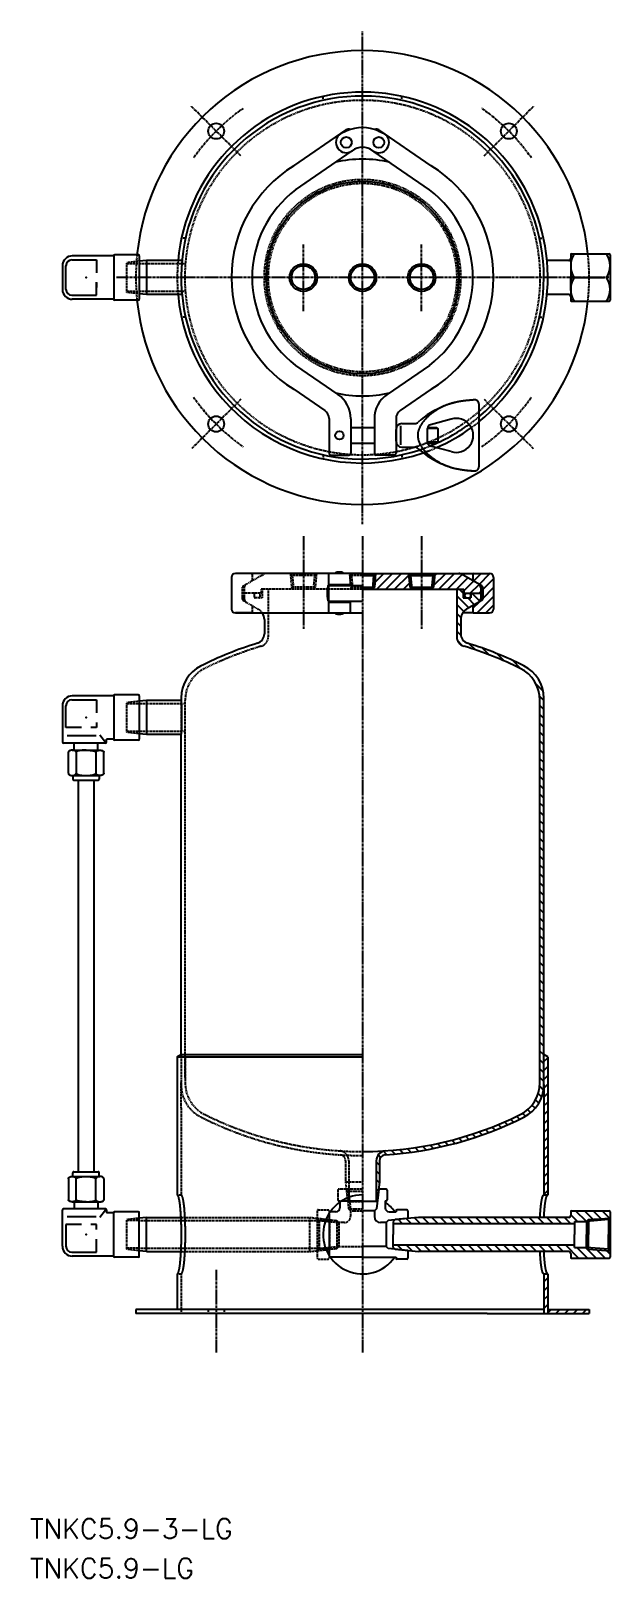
# Model space of a CAD drawing. Extents: x 248 to 542, y 18 to 803.
import ezdxf

# ---------------------------------------------------------------- set-up
doc = ezdxf.new("R2010")
doc.units = 0
doc.linetypes.add('CENTER', pattern=[2, 1.25, -0.25, 0.25, -0.25])
doc.linetypes.add('DASHED', pattern=[0.75, 0.5, -0.25])
doc.layers.get('0').update_dxf_attribs({"linetype": 'CONTINUOUS'})
doc.layers.add('CENTER', color=1, linetype='CENTER')
doc.styles.get("Standard").update_dxf_attribs({"font": 'txt.shx', "bigfont": '@extfont2.shx'})

msp = doc.modelspace()

# ---------------------------------------------------------------- texts
at = {"color": 7, "linetype": 'CONTINUOUS'}
for s, p in [('TNKC5.9-3-LG', (247.82, 38.36)), ('TNKC5.9-LG', (247.82, 18.36))]:
    msp.add_text(s, height=10, dxfattribs=at).set_placement(p)

# ---------------------------------------------------------------- blocks, each defined once
blk = doc.blocks.new('*X0')
at = {"color": 0, "linetype": 'CONTINUOUS'}
for p, q in [((510.5, 152.87), (512.14, 154.52)), ((514.63, 152.52), (516.63, 154.52)), ((519.12, 152.52), (521.12, 154.52)), ((523.61, 152.52), (525.61, 154.52)), ((528.1, 152.52), (530.1, 154.52))]:
    blk.add_line(p, q, dxfattribs=at)
blk = doc.blocks.new('*X1')
at = {"color": 0, "linetype": 'CONTINUOUS'}
for p, q in [((508.5, 168.45), (510.5, 170.45)), ((508.5, 163.96), (510.5, 165.96)), ((508.5, 159.47), (510.5, 161.47)), ((508.5, 154.98), (510.5, 156.98))]:
    blk.add_line(p, q, dxfattribs=at)
blk = doc.blocks.new('*X2')
at = {"color": 0, "linetype": 'CONTINUOUS'}
for p, q in [((422.72, 522.97), (427.27, 527.52)), ((423.76, 519.52), (431.76, 527.52)), ((428.25, 519.52), (436.25, 527.52)), ((432.74, 519.52), (439.95, 526.72)), ((452.58, 521.4), (458.7, 527.52)), ((453.02, 526.33), (454.21, 527.52)), ((455.19, 519.52), (463.19, 527.52)), ((459.68, 519.52), (467.1, 526.94)), ((472.8, 523.65), (476.66, 527.52)), ((475.64, 522.01), (481.14, 527.51)), ((437.23, 519.52), (440.31, 522.6)), ((464.17, 519.52), (469.95, 525.3)), ((467.85, 518.71), (472.8, 523.65)), ((471.15, 517.52), (475.64, 522.01)), ((475.64, 517.52), (476.5, 518.38)), ((477.5, 519.38), (483, 524.88)), ((477.5, 514.89), (483, 520.39)), ((472.5, 509.89), (475.62, 513.01)), ((474.62, 507.52), (483, 515.9)), ((479.11, 507.52), (483, 511.41))]:
    blk.add_line(p, q, dxfattribs=at)
blk = doc.blocks.new('*X3')
at = {"color": 0, "linetype": 'CONTINUOUS'}
for p, q in [((508.51, 280.11), (510.5, 282.1)), ((508.51, 275.62), (510.5, 277.61)), ((508.5, 266.64), (510.5, 268.63)), ((508.51, 271.13), (510.5, 273.12)), ((508.5, 262.14), (510.5, 264.14)), ((508.5, 257.65), (510.5, 259.65)), ((508.5, 253.16), (510.5, 255.16)), ((508.5, 248.67), (510.5, 250.67)), ((508.5, 244.18), (510.5, 246.18)), ((508.5, 239.69), (510.5, 241.69)), ((508.5, 235.2), (510.5, 237.2)), ((508.5, 230.71), (510.5, 232.71)), ((508.5, 226.22), (510.5, 228.22)), ((508.5, 221.73), (510.5, 223.73)), ((508.5, 217.24), (510.5, 219.24)), ((508.5, 212.75), (510.5, 214.75))]:
    blk.add_line(p, q, dxfattribs=at)
blk = doc.blocks.new('*X4')
at = {"color": 0, "linetype": 'CONTINUOUS'}
for p, q in [((530.07, 199.05), (524.6, 204.52)), ((533.42, 200.19), (529.09, 204.52)), ((537.61, 200.49), (533.58, 204.52)), ((541.79, 200.79), (538.07, 204.52)), ((432.37, 197.97), (432.11, 198.22)), ((436.86, 197.97), (434.71, 200.11)), ((441.35, 197.97), (438.79, 200.52)), ((445.84, 197.97), (442.83, 200.97)), ((450.33, 197.97), (447.13, 201.17)), ((454.82, 197.97), (451.62, 201.17)), ((459.31, 197.97), (456.11, 201.17)), ((463.8, 197.97), (460.6, 201.17)), ((468.29, 197.97), (465.09, 201.17)), ((472.78, 197.97), (469.58, 201.17)), ((477.27, 197.97), (474.07, 201.17)), ((481.76, 197.97), (478.56, 201.17)), ((486.25, 197.97), (483.05, 201.17)), ((490.74, 197.97), (487.54, 201.17)), ((495.23, 197.97), (492.03, 201.17)), ((499.72, 197.97), (496.52, 201.17)), ((504.21, 197.97), (501.01, 201.17)), ((508.7, 197.97), (505.5, 201.17)), ((513.19, 197.97), (509.99, 201.17)), ((517.68, 197.97), (514.48, 201.17)), ((522.17, 197.97), (518.97, 201.17)), ((525.58, 199.05), (522.11, 202.52)), ((436.62, 184.73), (434.28, 187.07)), ((441.67, 184.18), (438.78, 187.07)), ((446.47, 183.87), (443.27, 187.07)), ((450.96, 183.87), (447.76, 187.07)), ((455.45, 183.87), (452.25, 187.07)), ((459.94, 183.87), (456.74, 187.07)), ((464.43, 183.87), (461.23, 187.07)), ((468.92, 183.87), (465.72, 187.07)), ((473.41, 183.87), (470.21, 187.07)), ((477.9, 183.87), (474.7, 187.07)), ((482.39, 183.87), (479.19, 187.07)), ((486.88, 183.87), (483.68, 187.07)), ((491.37, 183.87), (488.17, 187.07)), ((495.86, 183.87), (492.66, 187.07)), ((500.35, 183.87), (497.15, 187.07)), ((504.84, 183.87), (501.64, 187.07)), ((509.33, 183.87), (506.13, 187.07)), ((513.82, 183.87), (510.62, 187.07)), ((518.31, 183.87), (515.11, 187.07)), ((526.15, 180.52), (519.6, 187.07)), ((524.11, 187.05), (524.09, 187.07)), ((530.64, 180.52), (525.17, 185.98)), ((535.13, 180.52), (529.66, 185.98)), ((539.62, 180.52), (535.43, 184.7)), ((542.11, 182.52), (540.27, 184.35))]:
    blk.add_line(p, q, dxfattribs=at)
blk = doc.blocks.new('*X5')
at = {"color": 0, "linetype": 'CONTINUOUS'}
for p, q in [((467.5, 517.55), (465.54, 519.52)), ((470.51, 510.06), (464.3, 516.26)), ((467.87, 508.21), (464.3, 511.77)), ((473.35, 511.7), (469.94, 515.12)), ((476.09, 513.45), (472.03, 517.52)), ((466.39, 505.19), (464.3, 507.28)), ((466.3, 500.79), (464.3, 502.79)), ((466.35, 496.25), (464.3, 498.3)), ((467.14, 490.97), (464.79, 493.32)), ((473.78, 488.82), (470.68, 491.92)), ((480.79, 486.3), (477.41, 489.68)), ((488.38, 483.2), (484.65, 486.94)), ((496.81, 479.26), (492.54, 483.53)), ((508.13, 467.94), (504.47, 471.6)), ((508.5, 463.08), (506.4, 465.18)), ((508.5, 458.59), (506.5, 460.59)), ((508.5, 454.1), (506.5, 456.1)), ((508.5, 449.61), (506.5, 451.61)), ((508.5, 445.12), (506.5, 447.12)), ((508.5, 440.63), (506.5, 442.63)), ((508.5, 436.14), (506.5, 438.14)), ((508.5, 431.65), (506.5, 433.65)), ((508.5, 427.16), (506.5, 429.16)), ((508.5, 422.67), (506.5, 424.67)), ((508.5, 418.18), (506.5, 420.18)), ((508.5, 413.69), (506.5, 415.69)), ((508.5, 409.2), (506.5, 411.2)), ((508.5, 404.71), (506.5, 406.71)), ((508.5, 400.22), (506.5, 402.22)), ((508.5, 395.73), (506.5, 397.73)), ((508.5, 391.24), (506.5, 393.24)), ((508.5, 386.75), (506.5, 388.75)), ((508.5, 382.26), (506.5, 384.26)), ((508.5, 377.77), (506.5, 379.77)), ((508.5, 373.28), (506.5, 375.28)), ((508.5, 368.79), (506.5, 370.79)), ((508.5, 364.3), (506.5, 366.3)), ((508.5, 359.81), (506.5, 361.81)), ((508.5, 355.32), (506.5, 357.32)), ((508.5, 350.83), (506.5, 352.83)), ((508.5, 346.34), (506.5, 348.34)), ((508.5, 341.85), (506.5, 343.85)), ((508.5, 337.36), (506.5, 339.36)), ((508.5, 332.87), (506.5, 334.87)), ((508.5, 328.38), (506.5, 330.38)), ((508.5, 323.89), (506.5, 325.89)), ((508.5, 319.4), (506.5, 321.4)), ((508.5, 314.91), (506.5, 316.91)), ((508.5, 310.42), (506.5, 312.42)), ((508.5, 305.93), (506.5, 307.93)), ((508.5, 301.44), (506.5, 303.44)), ((508.5, 296.95), (506.5, 298.95)), ((508.5, 292.46), (506.5, 294.46)), ((508.5, 287.97), (506.5, 289.97)), ((508.5, 283.48), (506.5, 285.48)), ((508.5, 278.99), (506.5, 280.99)), ((508.5, 274.5), (506.5, 276.5)), ((508.3, 265.71), (506.41, 267.6)), ((508.5, 270.01), (506.5, 272.01)), ((505.96, 259.08), (504.29, 260.75)), ((507.4, 262.13), (505.64, 263.89)), ((493.14, 249.44), (491.64, 250.95)), ((496.19, 250.89), (494.69, 252.39)), ((499.17, 252.4), (497.66, 253.9)), ((501.83, 254.23), (500.27, 255.78)), ((504.09, 256.45), (502.48, 258.06)), ((473.85, 241.79), (472.27, 243.37)), ((477.2, 242.94), (475.63, 244.51)), ((480.49, 244.14), (478.93, 245.69)), ((483.73, 245.39), (482.19, 246.93)), ((486.92, 246.69), (485.39, 248.22)), ((490.05, 248.04), (488.54, 249.56)), ((437.06, 233.68), (435.25, 235.5)), ((441.05, 234.18), (439.27, 235.96)), ((444.97, 234.76), (443.21, 236.51)), ((448.81, 235.41), (447.08, 237.13)), ((452.58, 236.13), (450.87, 237.83)), ((456.28, 236.92), (454.6, 238.59)), ((459.91, 237.77), (458.26, 239.43)), ((463.49, 238.69), (461.85, 240.32)), ((467, 239.66), (465.38, 241.28)), ((470.46, 240.7), (468.86, 242.3)), ((425.15, 227.63), (423.5, 229.28)), ((425.68, 231.59), (424.44, 232.83)), ((428.83, 232.93), (427.07, 234.7)), ((432.99, 233.26), (431.14, 235.11)), ((425.15, 223.14), (423.5, 224.79)), ((425.1, 218.7), (423.5, 220.3)), ((424.63, 214.68), (423.5, 215.81)), ((424.17, 210.65), (423.5, 211.32))]:
    blk.add_line(p, q, dxfattribs=at)

# ---------------------------------------------------------------- linework, layer by layer
at = {"color": 3, "linetype": 'DASHED'}
for p, q in [((396.5, 767.32), (396.5, 769.36)), ((436.5, 767.32), (436.5, 769.36)), ((326.7, 697.52), (324.65, 697.52)), ((506.3, 697.52), (508.35, 697.52)), ((303.26, 685.75), (296.91, 685.02)), ((296.91, 670.02), (296.91, 685.02)), ((303.26, 684.52), (296.91, 684.52)), ((326.77, 684.52), (303.26, 684.52)), ((303.26, 670.52), (296.91, 670.52)), ((303.26, 669.29), (296.91, 670.02)), ((326.77, 670.52), (303.26, 670.52)), ((326.7, 657.52), (324.65, 657.52)), ((506.3, 657.52), (508.35, 657.52)), ((396.5, 587.72), (396.5, 585.67)), ((436.5, 587.72), (436.5, 585.67)), ((356, 521.23), (366.2, 527.11)), ((360.5, 527.02), (360.5, 523.83)), ((379.88, 527.52), (380.88, 526.52)), ((379.88, 527.52), (380.5, 520.52)), ((393.04, 526.52), (379.96, 526.52)), ((380.88, 526.52), (381.5, 519.52)), ((392.13, 526.52), (391.5, 519.52)), ((393.13, 527.52), (392.13, 526.52)), ((393.13, 527.52), (392.5, 520.52)), ((409.88, 527.52), (410.88, 526.52)), ((409.88, 527.52), (410.5, 520.52)), ((416.5, 526.52), (409.96, 526.52)), ((410.88, 526.52), (411.5, 519.52)), ((355.5, 520.36), (355.5, 514.67)), ((356.5, 520.36), (356.5, 514.67)), ((416.5, 519.52), (365.15, 519.52)), ((365.15, 519.52), (365.15, 517.52)), ((365.5, 519.52), (365.5, 515.12)), ((368.7, 519.52), (368.7, 495.48)), ((392.5, 520.52), (380.5, 520.52)), ((380.5, 520.52), (381.5, 519.52)), ((392.5, 520.52), (391.5, 519.52)), ((416.5, 520.52), (410.5, 520.52)), ((410.5, 520.52), (411.5, 519.52)), ((356, 513.81), (363.7, 509.36)), ((365.5, 517.52), (356.5, 517.52)), ((360.5, 511.21), (360.5, 508.02)), ((361.5, 517.52), (361.5, 515.12)), ((365.5, 515.12), (361.5, 515.12)), ((303.24, 462.75), (296.89, 462.02)), ((324.5, 463.17), (324.5, 445.87)), ((326.5, 272.07), (326.5, 463.3)), ((296.89, 447.02), (296.89, 462.02)), ((303.24, 461.52), (296.89, 461.52)), ((326.5, 461.52), (303.24, 461.52)), ((303.24, 447.52), (296.89, 447.52)), ((303.24, 446.29), (296.89, 447.02)), ((326.5, 447.52), (303.24, 447.52)), ((324.5, 283.81), (324.5, 267.12)), ((326.5, 282.81), (326.5, 269.4)), ((324.5, 256.72), (324.5, 269.8)), ((324.5, 256.72), (324.5, 212.52)), ((407.85, 229.88), (407.85, 219.17)), ((409.5, 229.91), (409.5, 209.17)), ((322.5, 212.52), (324.5, 212.52)), ((404, 215.02), (404, 210.02)), ((416.5, 215.52), (404.5, 215.52)), ((407.85, 219.17), (409, 209.17)), ((407.85, 219.17), (416.5, 219.17)), ((408.43, 215.52), (409.43, 214.52)), ((408.43, 215.52), (409.43, 205.52)), ((409.43, 214.52), (410.43, 204.52)), ((409.43, 214.52), (416.5, 214.52)), ((393.5, 204.52), (393.5, 192.52)), ((394, 205.02), (399, 205.02)), ((399.5, 204.52), (399.5, 203.05)), ((400.14, 204.02), (399.5, 204.02)), ((404.5, 209.52), (405.97, 209.52)), ((405, 208.88), (405, 209.52)), ((409, 209.17), (416.5, 209.17)), ((409.43, 205.52), (410.43, 204.52)), ((409.43, 205.52), (416.5, 205.52)), ((410.43, 204.52), (410.43, 201.59)), ((410.43, 204.52), (416.5, 204.52)), ((303.24, 200.75), (296.89, 200.02)), ((296.89, 185.02), (296.89, 200.02)), ((303.24, 199.52), (296.89, 199.52)), ((303.24, 199.52), (393.5, 199.52)), ((324.44, 201.17), (389.85, 201.17)), ((389.85, 201.17), (393.5, 200.75)), ((389.85, 183.87), (389.85, 201.17)), ((393.5, 200.75), (399.85, 200.02)), ((393.5, 200.59), (403.5, 199.59)), ((393.5, 200.59), (394.5, 199.59)), ((393.5, 199.52), (399.85, 199.52)), ((394.5, 199.59), (404.5, 198.59)), ((394.5, 199.59), (394.5, 185.44)), ((399.85, 185.02), (399.85, 200.02)), ((403.5, 199.59), (404.5, 198.59)), ((403.5, 199.59), (403.5, 185.44)), ((407.43, 198.59), (404.5, 198.59)), ((404.5, 198.59), (404.5, 186.44)), ((393.5, 192.52), (393.5, 180.52)), ((303.24, 185.52), (296.89, 185.52)), ((303.24, 184.29), (296.89, 185.02)), ((303.24, 185.52), (393.5, 185.52)), ((324.44, 183.87), (389.85, 183.87)), ((389.85, 183.87), (393.5, 184.29)), ((393.5, 185.52), (399.85, 185.52)), ((393.5, 184.44), (403.5, 185.44)), ((393.5, 184.44), (394.5, 185.44)), ((393.5, 184.29), (399.85, 185.02)), ((394.5, 185.44), (404.5, 186.44)), ((399.5, 181.98), (399.5, 180.52)), ((400.14, 181.02), (399.5, 181.02)), ((403.5, 185.44), (404.5, 186.44)), ((404.5, 186.44), (416.5, 186.44)), ((322.5, 172.52), (324.5, 172.52)), ((324.5, 172.52), (324.5, 152.52)), ((394, 180.02), (399, 180.02)), ((338.25, 154.52), (338.25, 152.52)), ((346.25, 154.52), (346.25, 152.52))]:
    msp.add_line(p, q, dxfattribs=at)
at = {"color": 7, "linetype": 'CONTINUOUS'}
for p, q in [((381.59, 734.12), (408.23, 752.36)), ((408.48, 751.84), (405.28, 750.35)), ((424.52, 751.84), (427.76, 750.32)), ((451.41, 734.12), (424.77, 752.36)), ((382.5, 722.02), (411.22, 741.68)), ((450.5, 722.02), (419.73, 743.08)), ((264.26, 683.52), (264.26, 671.52)), ((266.04, 671.55), (266.04, 683.48)), ((269.04, 686.48), (281.58, 686.48)), ((290.26, 688.52), (269.26, 688.52)), ((281.58, 686.48), (281.58, 679.91)), ((290.26, 688.52), (290.26, 666.52)), ((302.76, 689.02), (290.76, 689.02)), ((303.26, 688.52), (303.26, 666.52)), ((306.91, 686.17), (303.26, 685.75)), ((303.26, 685.75), (303.26, 669.29)), ((303.26, 685.75), (303.26, 669.29)), ((306.91, 686.17), (306.91, 668.87)), ((324.91, 686.17), (306.91, 686.17)), ((521.11, 686.17), (510.1, 686.17)), ((522.11, 689.02), (522.11, 687.17)), ((522.11, 687.17), (522.11, 667.87)), ((522.61, 689.52), (541.61, 689.52)), ((542.11, 689.02), (542.11, 666.02)), ((281.58, 668.55), (281.58, 675.12)), ((281.58, 674.99), (281.58, 672.45)), ((522.11, 670.98), (522.11, 677.52)), ((522.11, 670.98), (522.11, 677.52)), ((522.11, 670.98), (522.11, 677.52)), ((522.11, 677.52), (539.28, 677.52)), ((269.04, 668.55), (281.58, 668.55)), ((306.91, 668.87), (303.26, 669.29)), ((324.91, 668.87), (306.91, 668.87)), ((521.11, 668.87), (510.1, 668.87)), ((522.11, 667.87), (522.11, 666.02)), ((290.26, 666.52), (269.26, 666.52)), ((302.76, 666.02), (290.76, 666.02)), ((522.61, 665.52), (541.61, 665.52)), ((382.5, 633.02), (403.98, 618.32)), ((450.5, 633.02), (429.03, 618.32)), ((381.59, 620.92), (397.33, 610.14)), ((451.41, 620.92), (435.68, 610.14)), ((475.5, 613.52), (475.5, 581.52)), ((399.5, 606.02), (399.5, 588.52)), ((410.5, 605.94), (410.5, 588.52)), ((422.5, 605.94), (422.5, 588.52)), ((433.5, 606.02), (433.5, 588.52)), ((461.43, 605.74), (450.98, 602.92)), ((410.5, 601.52), (422.5, 601.52)), ((433.5, 594.52), (433.5, 600.52)), ((435.74, 602.3), (435.74, 592.74)), ((436.5, 603.52), (443.1, 603.52)), ((449.5, 594.05), (449.5, 600.99)), ((454.75, 600.97), (449.5, 600.97)), ((449.57, 601.52), (454.2, 601.52)), ((454.2, 601.52), (454.75, 600.97)), ((454.75, 600.97), (454.75, 594.07)), ((410.5, 593.52), (422.5, 593.52)), ((436.5, 591.52), (443.1, 591.52)), ((454.75, 594.07), (449.5, 594.07)), ((449.57, 593.52), (454.2, 593.52)), ((461.43, 589.29), (450.98, 592.12)), ((454.2, 593.52), (454.75, 594.07)), ((400.5, 587.52), (409.5, 587.52)), ((432.5, 587.52), (423.5, 587.52)), ((350, 525.52), (350, 509.52)), ((416.5, 527.52), (352, 527.52)), ((399.25, 527.52), (399.25, 522.02)), ((410.25, 527.52), (410.25, 522.02)), ((416.5, 527.52), (481, 527.52)), ((416.5, 526.52), (423.04, 526.52)), ((422.13, 526.52), (421.5, 519.52)), ((423.13, 527.52), (422.13, 526.52)), ((423.13, 527.52), (422.5, 520.52)), ((439.88, 527.52), (440.5, 520.52)), ((439.88, 527.52), (440.88, 526.52)), ((439.96, 526.52), (453.04, 526.52)), ((440.88, 526.52), (441.5, 519.52)), ((452.13, 526.52), (451.5, 519.52)), ((453.13, 527.52), (452.13, 526.52)), ((453.13, 527.52), (452.5, 520.52)), ((477, 521.23), (466.8, 527.11)), ((472.5, 527.02), (472.5, 523.83)), ((483, 525.52), (483, 509.52)), ((399.25, 522.02), (410.25, 522.02)), ((399.25, 521.52), (416.5, 521.52)), ((399.25, 521.52), (399.25, 513.52)), ((402.61, 522.02), (402.61, 521.52)), ((406.89, 522.02), (406.89, 521.52)), ((416.5, 520.52), (422.5, 520.52)), ((416.5, 519.52), (467.85, 519.52)), ((422.5, 520.52), (421.5, 519.52)), ((440.5, 520.52), (441.5, 519.52)), ((440.5, 520.52), (452.5, 520.52)), ((452.5, 520.52), (451.5, 519.52)), ((464.3, 519.52), (464.3, 495.48)), ((464.3, 519.52), (464.3, 495.48)), ((467.5, 519.52), (467.5, 515.12)), ((467.85, 519.52), (467.85, 517.52)), ((476.5, 520.36), (476.5, 514.67)), ((477.5, 520.36), (477.5, 514.67)), ((399.25, 513.52), (416.5, 513.52)), ((399.25, 513.02), (410.25, 513.02)), ((399.25, 513.02), (399.25, 507.52)), ((402.61, 513.52), (402.61, 513.02)), ((406.89, 513.52), (406.89, 513.02)), ((410.25, 513.02), (410.25, 507.52)), ((467.5, 517.52), (476.5, 517.52)), ((467.5, 515.12), (471.5, 515.12)), ((477, 513.81), (469.3, 509.36)), ((471.5, 517.52), (471.5, 515.12)), ((472.5, 511.21), (472.5, 508.02)), ((352, 507.52), (416.5, 507.52)), ((360, 507.52), (352, 507.52)), ((360, 507.52), (366.23, 507.52)), ((366.7, 504.16), (366.7, 496.97)), ((466.3, 504.16), (466.3, 496.97)), ((473, 507.52), (467.33, 507.52)), ((473, 507.52), (481, 507.52)), ((269.02, 463.48), (281.56, 463.48)), ((290.24, 465.52), (269.24, 465.52)), ((281.56, 463.48), (281.56, 456.91)), ((290.24, 465.52), (290.24, 443.52)), ((302.74, 466.02), (290.74, 466.02)), ((303.24, 465.52), (303.24, 443.52)), ((306.89, 463.17), (303.24, 462.75)), ((324.5, 463.17), (306.89, 463.17)), ((306.89, 463.17), (306.89, 445.87)), ((324.5, 464.53), (324.5, 463.17)), ((506.5, 269.4), (506.5, 463.3)), ((508.5, 268.41), (508.5, 464.28)), ((264.24, 460.52), (264.24, 442.05)), ((266.02, 449.45), (266.02, 460.48)), ((273.94, 449.45), (266.02, 449.45)), ((281.56, 449.45), (278.57, 449.45)), ((281.56, 451.99), (281.56, 449.45)), ((286.09, 441.55), (264.74, 441.55)), ((266.7, 445.4), (281.34, 445.4)), ((270.22, 437.95), (270.22, 441.55)), ((282.26, 437.95), (282.26, 441.55)), ((283.15, 445.74), (286.09, 442.05)), ((286.59, 442.05), (286.59, 443.52)), ((290.24, 443.52), (286.59, 443.52)), ((302.74, 443.02), (290.74, 443.02)), ((306.89, 445.87), (303.24, 446.29)), ((324.5, 445.87), (306.89, 445.87)), ((324.5, 283.81), (324.5, 445.87)), ((267.24, 426.33), (267.24, 437.01)), ((269.24, 437.95), (283.24, 437.95)), ((271.23, 437.01), (271.23, 426.04)), ((281.24, 437.01), (281.24, 426.04)), ((285.24, 426.33), (285.24, 437.01)), ((269.24, 425.12), (283.24, 425.12)), ((269.57, 425.12), (269.57, 423.22)), ((282.91, 425.12), (282.91, 423.22)), ((270.07, 422.72), (282.41, 422.72)), ((272.24, 422.72), (272.24, 224.32)), ((280.24, 422.72), (280.24, 224.32)), ((322.5, 282.52), (324.5, 283.81)), ((322.5, 282.52), (416.5, 282.52)), ((322.5, 282.52), (322.5, 212.52)), ((324.5, 283.81), (416.5, 283.81)), ((510.5, 282.52), (508.51, 283.81)), ((510.5, 282.52), (510.5, 212.52)), ((508.5, 268.51), (508.5, 212.52)), ((423.5, 229.91), (423.5, 209.17)), ((425.15, 229.88), (425.15, 219.17)), ((267.24, 220.71), (267.24, 210.02)), ((269.24, 221.92), (283.24, 221.92)), ((269.57, 221.92), (269.57, 223.82)), ((270.07, 224.32), (282.41, 224.32)), ((271.23, 210.02), (271.23, 220.99)), ((281.24, 210.02), (281.24, 220.99)), ((282.91, 221.92), (282.91, 223.82)), ((285.24, 220.71), (285.24, 210.02)), ((424.73, 215.52), (423.57, 205.52)), ((425.15, 219.17), (424, 209.17)), ((428.5, 215.52), (424.73, 215.52)), ((429, 215.02), (429, 210.02)), ((508.5, 212.52), (510.5, 212.52)), ((264.24, 186.52), (264.24, 204.98)), ((286.09, 205.48), (264.74, 205.48)), ((269.24, 209.09), (283.24, 209.09)), ((270.22, 209.09), (270.22, 205.48)), ((282.26, 209.09), (282.26, 205.48)), ((283.15, 201.29), (286.09, 204.98)), ((286.59, 204.98), (286.59, 203.52)), ((302.74, 204.02), (290.74, 204.02)), ((403, 204.02), (400.14, 204.02)), ((405, 208.88), (405, 206.02)), ((405.97, 209.52), (416.5, 209.52)), ((424, 209.17), (416.5, 209.17)), ((422.57, 204.52), (416.5, 204.52)), ((423.57, 205.52), (422.57, 204.52)), ((422.57, 204.52), (422.57, 201.59)), ((428, 209.52), (428.5, 209.52)), ((428, 209.52), (428, 206.02)), ((430, 204.02), (433.5, 204.02)), ((433.5, 204.52), (433.5, 204.02)), ((439, 205.02), (434, 205.02)), ((439.5, 204.52), (439.5, 200.59)), ((522.11, 204.02), (522.11, 202.17)), ((522.61, 204.52), (541.61, 204.52)), ((542.11, 204.02), (542.11, 181.02)), ((273.94, 197.58), (266.02, 197.58)), ((266.02, 197.58), (266.02, 186.55)), ((266.7, 201.63), (281.34, 201.63)), ((281.56, 197.58), (278.57, 197.58)), ((281.56, 195.05), (281.56, 197.58)), ((290.24, 203.52), (286.59, 203.52)), ((290.24, 181.52), (290.24, 203.52)), ((303.24, 181.52), (303.24, 203.52)), ((306.89, 201.17), (303.24, 200.75)), ((306.89, 201.17), (324.44, 201.17)), ((306.89, 183.87), (306.89, 201.17)), ((399.5, 203.05), (399.5, 181.98)), ((428.5, 198.59), (425.57, 198.59)), ((429.5, 199.59), (428.5, 198.59)), ((428.5, 198.59), (428.5, 186.44)), ((439.5, 200.59), (429.5, 199.59)), ((433.1, 200.02), (432.11, 199.05)), ((432.11, 199.05), (432.11, 192.52)), ((524.11, 197.97), (432.11, 197.97)), ((444.82, 201.17), (433.1, 200.02)), ((521.11, 201.17), (444.82, 201.17)), ((524.11, 199.05), (524.11, 192.52)), ((524.11, 199.05), (530.11, 199.05)), ((541.23, 200.02), (530.11, 199.05)), ((531.1, 200.02), (530.11, 199.05)), ((530.11, 199.05), (530.11, 192.52)), ((531.1, 200.02), (542.11, 200.82)), ((531.1, 200.02), (531.1, 192.52)), ((542.11, 200.82), (541.23, 200.02)), ((541.23, 200.02), (541.23, 192.52)), ((281.56, 183.55), (281.56, 190.12)), ((432.11, 185.98), (432.11, 192.52)), ((524.11, 185.98), (524.11, 192.52)), ((530.11, 185.98), (530.11, 192.52)), ((531.1, 185.02), (531.1, 192.52)), ((541.23, 185.02), (541.23, 192.52)), ((542.11, 185.98), (542.11, 192.52)), ((542.11, 185.98), (542.11, 192.52)), ((542.11, 185.98), (542.11, 192.52)), ((269.02, 183.55), (281.56, 183.55)), ((290.24, 181.52), (269.24, 181.52)), ((302.74, 181.02), (290.74, 181.02)), ((306.89, 183.87), (303.24, 184.29)), ((306.89, 183.87), (324.44, 183.87)), ((416.5, 181.02), (400.14, 181.02)), ((428.5, 186.44), (416.5, 186.44)), ((416.5, 181.02), (433.5, 181.02)), ((429.5, 185.44), (428.5, 186.44)), ((439.5, 184.44), (429.5, 185.44)), ((524.11, 187.07), (432.11, 187.07)), ((433.1, 185.02), (432.11, 185.98)), ((433.1, 185.02), (444.82, 183.87)), ((433.5, 181.02), (433.5, 180.52)), ((439.5, 184.44), (439.5, 180.52)), ((521.11, 183.87), (444.82, 183.87)), ((522.11, 182.87), (522.11, 181.02)), ((522.61, 180.52), (541.61, 180.52)), ((524.11, 185.98), (530.11, 185.98)), ((541.23, 185.02), (530.11, 185.98)), ((531.1, 185.02), (530.11, 185.98)), ((531.1, 185.02), (542.11, 184.22)), ((542.11, 184.22), (541.23, 185.02)), ((322.5, 172.52), (322.5, 154.52)), ((439, 180.02), (434, 180.02)), ((508.5, 172.52), (510.5, 172.52)), ((508.5, 172.52), (508.5, 152.52)), ((510.5, 172.52), (510.5, 152.52)), ((508.5, 154.52), (301.5, 154.52)), ((301.5, 154.52), (301.5, 152.52)), ((479.75, 152.52), (301.5, 152.52)), ((479.75, 152.52), (531.5, 152.52)), ((510.5, 154.52), (531.5, 154.52)), ((531.5, 154.52), (531.5, 152.52))]:
    msp.add_line(p, q, dxfattribs=at)
at = {"color": 7}
msp.add_polyline3d([(473.44, 615.52, 0), (473.12, 615.49, 0), (472.81, 615.47, 0), (472.5, 615.44, 0), (472.18, 615.42, 0), (471.87, 615.39, 0), (471.56, 615.37, 0), (471.24, 615.34, 0), (470.93, 615.31, 0), (470.62, 615.28, 0), (470.3, 615.25, 0), (469.99, 615.23, 0), (469.68, 615.19, 0), (469.36, 615.16, 0), (469.05, 615.13, 0), (468.73, 615.09, 0), (468.42, 615.06, 0), (468.11, 615.02, 0), (467.79, 614.98, 0), (467.48, 614.94, 0), (467.16, 614.9, 0), (466.85, 614.85, 0), (466.54, 614.8, 0), (466.22, 614.76, 0), (465.9, 614.71, 0), (465.59, 614.65, 0), (465.27, 614.6, 0), (464.96, 614.54, 0), (464.64, 614.48, 0), (464.33, 614.41, 0), (464.01, 614.35, 0), (463.7, 614.27, 0), (463.38, 614.2, 0), (463.06, 614.13, 0), (462.75, 614.05, 0), (462.43, 613.97, 0), (462.12, 613.88, 0), (461.8, 613.79, 0), (461.48, 613.7, 0), (461.16, 613.6, 0), (460.85, 613.5, 0), (460.53, 613.4, 0), (460.21, 613.29, 0), (459.89, 613.18, 0), (459.57, 613.06, 0), (459.25, 612.94, 0), (458.93, 612.82, 0), (458.62, 612.69, 0), (458.3, 612.55, 0), (457.98, 612.42, 0), (457.65, 612.27, 0), (457.33, 612.13, 0), (457.01, 611.97, 0), (456.69, 611.82, 0), (456.38, 611.66, 0), (456.06, 611.49, 0), (455.74, 611.32, 0), (455.42, 611.15, 0), (455.11, 610.97, 0), (454.79, 610.79, 0), (454.48, 610.6, 0), (454.17, 610.41, 0), (453.86, 610.22, 0), (453.55, 610.02, 0), (453.24, 609.82, 0), (452.94, 609.62, 0), (452.64, 609.41, 0), (452.34, 609.2, 0), (452.05, 608.98, 0), (451.75, 608.76, 0), (451.47, 608.54, 0), (451.18, 608.32, 0), (450.9, 608.09, 0), (450.62, 607.86, 0), (450.35, 607.63, 0), (450.08, 607.39, 0), (449.81, 607.15, 0), (449.55, 606.91, 0), (449.29, 606.66, 0), (449.04, 606.42, 0), (448.79, 606.17, 0), (448.55, 605.92, 0), (448.31, 605.66, 0), (448.08, 605.41, 0), (447.86, 605.15, 0), (447.64, 604.89, 0), (447.42, 604.63, 0), (447.21, 604.36, 0), (447.01, 604.1, 0), (446.82, 603.83, 0), (446.63, 603.56, 0), (446.45, 603.29, 0), (446.27, 603.02, 0), (446.1, 602.74, 0), (445.94, 602.47, 0), (445.79, 602.19, 0), (445.64, 601.91, 0), (445.51, 601.63, 0), (445.38, 601.35, 0), (445.26, 601.07, 0), (445.14, 600.79, 0), (445.04, 600.51, 0), (444.94, 600.22, 0), (444.86, 599.94, 0), (444.78, 599.65, 0), (444.71, 599.37, 0), (444.65, 599.08, 0), (444.6, 598.79, 0), (444.56, 598.51, 0), (444.53, 598.22, 0), (444.51, 597.93, 0), (444.5, 597.64, 0), (444.5, 597.36, 0), (444.51, 597.07, 0), (444.54, 596.78, 0), (444.57, 596.49, 0), (444.61, 596.21, 0), (444.66, 595.92, 0), (444.72, 595.63, 0), (444.79, 595.35, 0), (444.87, 595.06, 0), (444.96, 594.78, 0), (445.05, 594.49, 0), (445.16, 594.21, 0), (445.27, 593.93, 0), (445.39, 593.65, 0), (445.52, 593.37, 0), (445.66, 593.09, 0), (445.81, 592.81, 0), (445.96, 592.53, 0), (446.13, 592.26, 0), (446.29, 591.98, 0), (446.47, 591.71, 0), (446.65, 591.44, 0), (446.84, 591.17, 0), (447.04, 590.9, 0), (447.24, 590.63, 0), (447.45, 590.37, 0), (447.67, 590.11, 0), (447.89, 589.85, 0), (448.11, 589.59, 0), (448.35, 589.33, 0), (448.58, 589.08, 0), (448.82, 588.83, 0), (449.07, 588.58, 0), (449.33, 588.33, 0), (449.58, 588.09, 0), (449.85, 587.85, 0), (450.11, 587.61, 0), (450.38, 587.37, 0), (450.66, 587.14, 0), (450.94, 586.91, 0), (451.22, 586.68, 0), (451.5, 586.46, 0), (451.79, 586.24, 0), (452.08, 586.02, 0), (452.38, 585.8, 0), (452.68, 585.59, 0), (452.98, 585.39, 0), (453.28, 585.18, 0), (453.59, 584.98, 0), (453.89, 584.78, 0), (454.2, 584.59, 0), (454.51, 584.4, 0), (454.83, 584.22, 0), (455.14, 584.04, 0), (455.46, 583.86, 0), (455.77, 583.68, 0), (456.09, 583.52, 0), (456.41, 583.35, 0), (456.73, 583.19, 0), (457.05, 583.04, 0), (457.37, 582.88, 0), (457.69, 582.74, 0), (458, 582.6, 0), (458.32, 582.46, 0), (458.64, 582.33, 0), (458.96, 582.2, 0), (459.28, 582.07, 0), (459.6, 581.95, 0), (459.92, 581.84, 0), (460.24, 581.73, 0), (460.55, 581.62, 0), (460.87, 581.52, 0), (461.19, 581.42, 0), (461.5, 581.32, 0), (461.82, 581.23, 0), (462.14, 581.14, 0), (462.45, 581.06, 0), (462.77, 580.98, 0), (463.09, 580.9, 0), (463.4, 580.82, 0), (463.72, 580.75, 0), (464.04, 580.68, 0), (464.35, 580.62, 0), (464.67, 580.55, 0), (464.98, 580.49, 0), (465.3, 580.43, 0), (465.61, 580.38, 0), (465.93, 580.32, 0), (466.24, 580.27, 0), (466.56, 580.22, 0), (466.87, 580.18, 0), (467.19, 580.13, 0), (467.5, 580.09, 0), (467.81, 580.05, 0), (468.13, 580.01, 0), (468.44, 579.97, 0), (468.76, 579.94, 0), (469.07, 579.9, 0), (469.38, 579.87, 0), (469.7, 579.84, 0), (470.01, 579.81, 0), (470.32, 579.78, 0), (470.64, 579.75, 0), (470.95, 579.72, 0), (471.27, 579.69, 0), (471.58, 579.67, 0), (471.89, 579.64, 0), (472.21, 579.62, 0), (472.52, 579.59, 0), (472.83, 579.57, 0), (473.15, 579.54, 0), (473.46, 579.52, 0)], dxfattribs=at)
at = {"color": 7, "linetype": 'CONTINUOUS'}
for points in [[(406.89, 527.52, 0), (406.89, 527.53, 0), (406.89, 527.55, 0), (406.88, 527.57, 0), (406.88, 527.59, 0), (406.87, 527.61, 0), (406.87, 527.63, 0), (406.86, 527.64, 0), (406.85, 527.66, 0), (406.84, 527.68, 0), (406.82, 527.7, 0), (406.81, 527.72, 0), (406.8, 527.73, 0), (406.78, 527.75, 0), (406.76, 527.77, 0), (406.75, 527.78, 0), (406.73, 527.8, 0), (406.7, 527.82, 0), (406.68, 527.84, 0), (406.66, 527.85, 0), (406.64, 527.87, 0), (406.61, 527.88, 0), (406.58, 527.9, 0), (406.56, 527.92, 0), (406.53, 527.93, 0), (406.5, 527.95, 0), (406.47, 527.96, 0), (406.44, 527.98, 0), (406.4, 527.99, 0), (406.37, 528, 0), (406.33, 528.02, 0), (406.3, 528.03, 0), (406.26, 528.04, 0), (406.23, 528.06, 0), (406.19, 528.07, 0), (406.15, 528.08, 0), (406.11, 528.09, 0), (406.07, 528.11, 0), (406.02, 528.12, 0), (405.98, 528.13, 0), (405.94, 528.14, 0), (405.89, 528.15, 0), (405.85, 528.16, 0), (405.81, 528.17, 0), (405.76, 528.17, 0), (405.71, 528.18, 0), (405.67, 528.19, 0), (405.62, 528.2, 0), (405.57, 528.21, 0), (405.52, 528.21, 0), (405.47, 528.22, 0), (405.42, 528.23, 0), (405.37, 528.23, 0), (405.32, 528.24, 0), (405.27, 528.24, 0), (405.22, 528.25, 0), (405.17, 528.25, 0), (405.12, 528.25, 0), (405.06, 528.25, 0), (405.01, 528.26, 0), (404.96, 528.26, 0), (404.91, 528.26, 0), (404.86, 528.26, 0), (404.8, 528.26, 0), (404.75, 528.26, 0), (404.7, 528.26, 0), (404.65, 528.26, 0), (404.59, 528.26, 0), (404.54, 528.26, 0), (404.49, 528.26, 0), (404.44, 528.25, 0), (404.38, 528.25, 0), (404.33, 528.25, 0), (404.28, 528.25, 0), (404.23, 528.24, 0), (404.18, 528.24, 0), (404.13, 528.23, 0), (404.08, 528.23, 0), (404.03, 528.22, 0), (403.98, 528.21, 0), (403.93, 528.21, 0), (403.88, 528.2, 0), (403.84, 528.19, 0), (403.79, 528.18, 0), (403.74, 528.17, 0), (403.7, 528.17, 0), (403.65, 528.16, 0), (403.61, 528.15, 0), (403.56, 528.14, 0), (403.52, 528.13, 0), (403.48, 528.12, 0), (403.44, 528.11, 0), (403.39, 528.09, 0), (403.36, 528.08, 0), (403.31, 528.07, 0), (403.28, 528.06, 0), (403.24, 528.04, 0), (403.2, 528.03, 0), (403.17, 528.02, 0), (403.13, 528, 0), (403.1, 527.99, 0), (403.07, 527.98, 0), (403.03, 527.96, 0), (403, 527.95, 0), (402.97, 527.93, 0), (402.94, 527.92, 0), (402.92, 527.9, 0), (402.89, 527.88, 0), (402.87, 527.87, 0), (402.84, 527.85, 0), (402.82, 527.84, 0), (402.8, 527.82, 0), (402.78, 527.8, 0), (402.76, 527.78, 0), (402.74, 527.77, 0), (402.72, 527.75, 0), (402.7, 527.73, 0), (402.69, 527.72, 0), (402.68, 527.7, 0), (402.67, 527.68, 0), (402.65, 527.66, 0), (402.64, 527.64, 0), (402.64, 527.63, 0), (402.63, 527.61, 0), (402.62, 527.59, 0), (402.62, 527.57, 0), (402.62, 527.55, 0), (402.61, 527.53, 0), (402.61, 527.52, 0)], [(399.25, 521.52, 0), (399.23, 521.51, 0), (399.22, 521.51, 0), (399.2, 521.51, 0), (399.18, 521.5, 0), (399.17, 521.49, 0), (399.15, 521.47, 0), (399.13, 521.46, 0), (399.11, 521.44, 0), (399.1, 521.42, 0), (399.08, 521.4, 0), (399.06, 521.37, 0), (399.05, 521.34, 0), (399.03, 521.32, 0), (399.01, 521.28, 0), (399, 521.25, 0), (398.98, 521.21, 0), (398.97, 521.17, 0), (398.95, 521.13, 0), (398.94, 521.09, 0), (398.92, 521.04, 0), (398.91, 521, 0), (398.89, 520.95, 0), (398.88, 520.9, 0), (398.86, 520.84, 0), (398.85, 520.79, 0), (398.83, 520.73, 0), (398.82, 520.67, 0), (398.81, 520.61, 0), (398.79, 520.54, 0), (398.78, 520.48, 0), (398.77, 520.41, 0), (398.75, 520.35, 0), (398.74, 520.27, 0), (398.73, 520.2, 0), (398.72, 520.13, 0), (398.71, 520.05, 0), (398.7, 519.98, 0), (398.69, 519.9, 0), (398.68, 519.82, 0), (398.67, 519.74, 0), (398.66, 519.66, 0), (398.65, 519.57, 0), (398.64, 519.49, 0), (398.63, 519.4, 0), (398.62, 519.32, 0), (398.62, 519.23, 0), (398.61, 519.14, 0), (398.6, 519.05, 0), (398.6, 518.96, 0), (398.59, 518.86, 0), (398.59, 518.77, 0), (398.58, 518.68, 0), (398.58, 518.58, 0), (398.57, 518.49, 0), (398.57, 518.39, 0), (398.56, 518.3, 0), (398.56, 518.2, 0), (398.56, 518.1, 0), (398.56, 518.01, 0), (398.55, 517.91, 0), (398.55, 517.81, 0), (398.55, 517.71, 0), (398.55, 517.62, 0), (398.55, 517.52, 0), (398.55, 517.42, 0), (398.55, 517.32, 0), (398.55, 517.22, 0), (398.55, 517.12, 0), (398.56, 517.03, 0), (398.56, 516.93, 0), (398.56, 516.83, 0), (398.56, 516.74, 0), (398.57, 516.64, 0), (398.57, 516.54, 0), (398.58, 516.45, 0), (398.58, 516.36, 0), (398.59, 516.26, 0), (398.59, 516.17, 0), (398.6, 516.08, 0), (398.6, 515.99, 0), (398.61, 515.9, 0), (398.62, 515.81, 0), (398.62, 515.72, 0), (398.63, 515.63, 0), (398.64, 515.54, 0), (398.65, 515.46, 0), (398.66, 515.38, 0), (398.67, 515.29, 0), (398.68, 515.21, 0), (398.69, 515.13, 0), (398.7, 515.06, 0), (398.71, 514.98, 0), (398.72, 514.9, 0), (398.73, 514.83, 0), (398.74, 514.76, 0), (398.75, 514.69, 0), (398.77, 514.62, 0), (398.78, 514.55, 0), (398.79, 514.49, 0), (398.81, 514.42, 0), (398.82, 514.36, 0), (398.83, 514.3, 0), (398.85, 514.25, 0), (398.86, 514.19, 0), (398.88, 514.14, 0), (398.89, 514.09, 0), (398.91, 514.04, 0), (398.92, 513.99, 0), (398.94, 513.94, 0), (398.95, 513.9, 0), (398.97, 513.86, 0), (398.98, 513.82, 0), (399, 513.78, 0), (399.01, 513.75, 0), (399.03, 513.72, 0), (399.05, 513.69, 0), (399.06, 513.66, 0), (399.08, 513.64, 0), (399.1, 513.61, 0), (399.11, 513.59, 0), (399.13, 513.58, 0), (399.15, 513.56, 0), (399.17, 513.55, 0), (399.18, 513.54, 0), (399.2, 513.53, 0), (399.22, 513.52, 0), (399.23, 513.52, 0), (399.25, 513.52, 0)], [(406.89, 507.52, 0), (406.89, 507.5, 0), (406.89, 507.48, 0), (406.88, 507.46, 0), (406.88, 507.44, 0), (406.87, 507.43, 0), (406.87, 507.41, 0), (406.86, 507.39, 0), (406.85, 507.37, 0), (406.84, 507.35, 0), (406.82, 507.33, 0), (406.81, 507.32, 0), (406.8, 507.3, 0), (406.78, 507.28, 0), (406.76, 507.26, 0), (406.75, 507.25, 0), (406.73, 507.23, 0), (406.7, 507.21, 0), (406.68, 507.2, 0), (406.66, 507.18, 0), (406.64, 507.16, 0), (406.61, 507.15, 0), (406.58, 507.13, 0), (406.56, 507.12, 0), (406.53, 507.1, 0), (406.5, 507.09, 0), (406.47, 507.07, 0), (406.44, 507.06, 0), (406.4, 507.04, 0), (406.37, 507.03, 0), (406.33, 507.01, 0), (406.3, 507, 0), (406.26, 506.99, 0), (406.23, 506.98, 0), (406.19, 506.96, 0), (406.15, 506.95, 0), (406.11, 506.94, 0), (406.07, 506.93, 0), (406.02, 506.92, 0), (405.98, 506.91, 0), (405.94, 506.9, 0), (405.89, 506.89, 0), (405.85, 506.88, 0), (405.81, 506.87, 0), (405.76, 506.86, 0), (405.71, 506.85, 0), (405.67, 506.84, 0), (405.62, 506.83, 0), (405.57, 506.83, 0), (405.52, 506.82, 0), (405.47, 506.81, 0), (405.42, 506.81, 0), (405.37, 506.8, 0), (405.32, 506.8, 0), (405.27, 506.79, 0), (405.22, 506.79, 0), (405.17, 506.78, 0), (405.12, 506.78, 0), (405.06, 506.78, 0), (405.01, 506.77, 0), (404.96, 506.77, 0), (404.91, 506.77, 0), (404.86, 506.77, 0), (404.8, 506.77, 0), (404.75, 506.77, 0), (404.7, 506.77, 0), (404.65, 506.77, 0), (404.59, 506.77, 0), (404.54, 506.77, 0), (404.49, 506.77, 0), (404.44, 506.78, 0), (404.38, 506.78, 0), (404.33, 506.78, 0), (404.28, 506.79, 0), (404.23, 506.79, 0), (404.18, 506.8, 0), (404.13, 506.8, 0), (404.08, 506.81, 0), (404.03, 506.81, 0), (403.98, 506.82, 0), (403.93, 506.83, 0), (403.88, 506.83, 0), (403.84, 506.84, 0), (403.79, 506.85, 0), (403.74, 506.86, 0), (403.7, 506.87, 0), (403.65, 506.88, 0), (403.61, 506.89, 0), (403.56, 506.9, 0), (403.52, 506.91, 0), (403.48, 506.92, 0), (403.44, 506.93, 0), (403.39, 506.94, 0), (403.36, 506.95, 0), (403.31, 506.96, 0), (403.28, 506.98, 0), (403.24, 506.99, 0), (403.2, 507, 0), (403.17, 507.01, 0), (403.13, 507.03, 0), (403.1, 507.04, 0), (403.07, 507.06, 0), (403.03, 507.07, 0), (403, 507.09, 0), (402.97, 507.1, 0), (402.94, 507.12, 0), (402.92, 507.13, 0), (402.89, 507.15, 0), (402.87, 507.16, 0), (402.84, 507.18, 0), (402.82, 507.2, 0), (402.8, 507.21, 0), (402.78, 507.23, 0), (402.76, 507.25, 0), (402.74, 507.26, 0), (402.72, 507.28, 0), (402.7, 507.3, 0), (402.69, 507.32, 0), (402.68, 507.33, 0), (402.67, 507.35, 0), (402.65, 507.37, 0), (402.64, 507.39, 0), (402.64, 507.41, 0), (402.63, 507.43, 0), (402.62, 507.44, 0), (402.62, 507.46, 0), (402.62, 507.48, 0), (402.61, 507.5, 0), (402.61, 507.52, 0)], [(324.5, 445.87, 0), (324.51, 445.87, 0), (324.52, 445.88, 0), (324.53, 445.89, 0), (324.54, 445.91, 0), (324.55, 445.93, 0), (324.56, 445.96, 0), (324.57, 445.99, 0), (324.58, 446.03, 0), (324.59, 446.08, 0), (324.6, 446.13, 0), (324.6, 446.18, 0), (324.61, 446.24, 0), (324.62, 446.3, 0), (324.63, 446.37, 0), (324.64, 446.45, 0), (324.65, 446.52, 0), (324.66, 446.61, 0), (324.67, 446.7, 0), (324.68, 446.79, 0), (324.68, 446.89, 0), (324.69, 446.99, 0), (324.7, 447.1, 0), (324.71, 447.21, 0), (324.72, 447.32, 0), (324.72, 447.44, 0), (324.73, 447.57, 0), (324.74, 447.7, 0), (324.75, 447.83, 0), (324.75, 447.97, 0), (324.76, 448.11, 0), (324.77, 448.25, 0), (324.77, 448.4, 0), (324.78, 448.55, 0), (324.79, 448.71, 0), (324.8, 448.87, 0), (324.8, 449.03, 0), (324.81, 449.19, 0), (324.81, 449.36, 0), (324.82, 449.54, 0), (324.82, 449.71, 0), (324.83, 449.89, 0), (324.83, 450.07, 0), (324.84, 450.25, 0), (324.84, 450.44, 0), (324.85, 450.63, 0), (324.85, 450.82, 0), (324.86, 451.01, 0), (324.86, 451.21, 0), (324.86, 451.4, 0), (324.87, 451.6, 0), (324.87, 451.8, 0), (324.87, 452.01, 0), (324.88, 452.21, 0), (324.88, 452.42, 0), (324.88, 452.62, 0), (324.88, 452.83, 0), (324.88, 453.04, 0), (324.88, 453.25, 0), (324.89, 453.46, 0), (324.89, 453.67, 0), (324.89, 453.88, 0), (324.89, 454.09, 0), (324.89, 454.3, 0), (324.89, 454.52, 0), (324.89, 454.73, 0), (324.89, 454.94, 0), (324.89, 455.15, 0), (324.89, 455.36, 0), (324.89, 455.57, 0), (324.88, 455.79, 0), (324.88, 456, 0), (324.88, 456.2, 0), (324.88, 456.41, 0), (324.88, 456.62, 0), (324.88, 456.82, 0), (324.87, 457.03, 0), (324.87, 457.23, 0), (324.87, 457.43, 0), (324.86, 457.63, 0), (324.86, 457.83, 0), (324.86, 458.02, 0), (324.85, 458.21, 0), (324.85, 458.41, 0), (324.84, 458.59, 0), (324.84, 458.78, 0), (324.83, 458.96, 0), (324.83, 459.14, 0), (324.82, 459.32, 0), (324.82, 459.5, 0), (324.81, 459.67, 0), (324.81, 459.84, 0), (324.8, 460, 0), (324.8, 460.17, 0), (324.79, 460.33, 0), (324.78, 460.48, 0), (324.77, 460.63, 0), (324.77, 460.78, 0), (324.76, 460.93, 0), (324.75, 461.07, 0), (324.75, 461.2, 0), (324.74, 461.34, 0), (324.73, 461.46, 0), (324.72, 461.59, 0), (324.72, 461.71, 0), (324.71, 461.82, 0), (324.7, 461.94, 0), (324.69, 462.04, 0), (324.68, 462.14, 0), (324.68, 462.24, 0), (324.67, 462.34, 0), (324.66, 462.42, 0), (324.65, 462.51, 0), (324.64, 462.59, 0), (324.63, 462.66, 0), (324.62, 462.73, 0), (324.61, 462.79, 0), (324.6, 462.85, 0), (324.6, 462.91, 0), (324.59, 462.96, 0), (324.58, 463, 0), (324.57, 463.04, 0), (324.56, 463.07, 0), (324.55, 463.1, 0), (324.54, 463.12, 0), (324.53, 463.14, 0), (324.52, 463.16, 0), (324.51, 463.16, 0), (324.5, 463.17, 0)], [(271.23, 437.01, 0), (271.23, 437.04, 0), (271.23, 437.06, 0), (271.23, 437.08, 0), (271.22, 437.1, 0), (271.22, 437.13, 0), (271.21, 437.15, 0), (271.2, 437.17, 0), (271.19, 437.19, 0), (271.19, 437.22, 0), (271.17, 437.24, 0), (271.16, 437.26, 0), (271.15, 437.28, 0), (271.13, 437.31, 0), (271.12, 437.33, 0), (271.1, 437.35, 0), (271.08, 437.37, 0), (271.06, 437.39, 0), (271.04, 437.41, 0), (271.02, 437.43, 0), (271, 437.45, 0), (270.97, 437.47, 0), (270.95, 437.49, 0), (270.92, 437.51, 0), (270.9, 437.53, 0), (270.87, 437.55, 0), (270.84, 437.57, 0), (270.81, 437.59, 0), (270.78, 437.61, 0), (270.75, 437.62, 0), (270.72, 437.64, 0), (270.68, 437.66, 0), (270.65, 437.67, 0), (270.61, 437.69, 0), (270.58, 437.71, 0), (270.54, 437.72, 0), (270.5, 437.74, 0), (270.46, 437.75, 0), (270.43, 437.76, 0), (270.39, 437.78, 0), (270.35, 437.79, 0), (270.31, 437.8, 0), (270.26, 437.81, 0), (270.22, 437.83, 0), (270.18, 437.84, 0), (270.13, 437.85, 0), (270.09, 437.86, 0), (270.05, 437.87, 0), (270, 437.88, 0), (269.95, 437.88, 0), (269.91, 437.89, 0), (269.86, 437.9, 0), (269.82, 437.91, 0), (269.77, 437.91, 0), (269.72, 437.92, 0), (269.67, 437.93, 0), (269.63, 437.93, 0), (269.58, 437.93, 0), (269.53, 437.94, 0), (269.48, 437.94, 0), (269.43, 437.94, 0), (269.38, 437.94, 0), (269.33, 437.95, 0), (269.29, 437.95, 0), (269.24, 437.95, 0), (269.19, 437.95, 0), (269.14, 437.95, 0), (269.09, 437.94, 0), (269.04, 437.94, 0), (268.99, 437.94, 0), (268.94, 437.94, 0), (268.89, 437.93, 0), (268.85, 437.93, 0), (268.8, 437.93, 0), (268.75, 437.92, 0), (268.7, 437.91, 0), (268.66, 437.91, 0), (268.61, 437.9, 0), (268.56, 437.89, 0), (268.52, 437.88, 0), (268.47, 437.88, 0), (268.43, 437.87, 0), (268.38, 437.86, 0), (268.34, 437.85, 0), (268.3, 437.84, 0), (268.25, 437.83, 0), (268.21, 437.81, 0), (268.17, 437.8, 0), (268.13, 437.79, 0), (268.09, 437.78, 0), (268.05, 437.76, 0), (268.01, 437.75, 0), (267.97, 437.74, 0), (267.93, 437.72, 0), (267.89, 437.71, 0), (267.86, 437.69, 0), (267.82, 437.67, 0), (267.79, 437.66, 0), (267.76, 437.64, 0), (267.72, 437.62, 0), (267.69, 437.61, 0), (267.66, 437.59, 0), (267.63, 437.57, 0), (267.6, 437.55, 0), (267.58, 437.53, 0), (267.55, 437.51, 0), (267.52, 437.49, 0), (267.5, 437.47, 0), (267.48, 437.45, 0), (267.45, 437.43, 0), (267.43, 437.41, 0), (267.41, 437.39, 0), (267.39, 437.37, 0), (267.37, 437.35, 0), (267.36, 437.33, 0), (267.34, 437.31, 0), (267.32, 437.28, 0), (267.31, 437.26, 0), (267.3, 437.24, 0), (267.29, 437.22, 0), (267.28, 437.19, 0), (267.27, 437.17, 0), (267.26, 437.15, 0), (267.25, 437.13, 0), (267.25, 437.1, 0), (267.25, 437.08, 0), (267.24, 437.06, 0), (267.24, 437.04, 0), (267.24, 437.01, 0)], [(276.24, 437.96, 0), (276.18, 437.96, 0), (276.12, 437.96, 0), (276.06, 437.96, 0), (276, 437.96, 0), (275.94, 437.96, 0), (275.88, 437.96, 0), (275.81, 437.96, 0), (275.75, 437.96, 0), (275.69, 437.96, 0), (275.63, 437.96, 0), (275.57, 437.96, 0), (275.51, 437.96, 0), (275.45, 437.96, 0), (275.39, 437.95, 0), (275.33, 437.95, 0), (275.27, 437.95, 0), (275.21, 437.95, 0), (275.15, 437.95, 0), (275.09, 437.94, 0), (275.03, 437.94, 0), (274.98, 437.94, 0), (274.92, 437.94, 0), (274.86, 437.93, 0), (274.8, 437.93, 0), (274.74, 437.93, 0), (274.68, 437.92, 0), (274.62, 437.92, 0), (274.57, 437.92, 0), (274.51, 437.91, 0), (274.45, 437.91, 0), (274.39, 437.9, 0), (274.34, 437.9, 0), (274.28, 437.9, 0), (274.22, 437.89, 0), (274.17, 437.89, 0), (274.11, 437.88, 0), (274.06, 437.88, 0), (274, 437.87, 0), (273.95, 437.87, 0), (273.89, 437.86, 0), (273.84, 437.86, 0), (273.79, 437.85, 0), (273.73, 437.85, 0), (273.68, 437.84, 0), (273.63, 437.83, 0), (273.57, 437.83, 0), (273.52, 437.82, 0), (273.47, 437.81, 0), (273.42, 437.81, 0), (273.37, 437.8, 0), (273.32, 437.8, 0), (273.27, 437.79, 0), (273.22, 437.78, 0), (273.17, 437.77, 0), (273.12, 437.77, 0), (273.08, 437.76, 0), (273.03, 437.75, 0), (272.98, 437.74, 0), (272.94, 437.74, 0), (272.89, 437.73, 0), (272.84, 437.72, 0), (272.8, 437.71, 0), (272.75, 437.7, 0), (272.71, 437.7, 0), (272.67, 437.69, 0), (272.62, 437.68, 0), (272.58, 437.67, 0), (272.54, 437.66, 0), (272.5, 437.65, 0), (272.46, 437.64, 0), (272.42, 437.64, 0), (272.38, 437.63, 0), (272.34, 437.62, 0), (272.3, 437.61, 0), (272.26, 437.6, 0), (272.23, 437.59, 0), (272.19, 437.58, 0), (272.15, 437.57, 0), (272.12, 437.56, 0), (272.08, 437.55, 0), (272.05, 437.54, 0), (272.02, 437.53, 0), (271.98, 437.52, 0), (271.95, 437.51, 0), (271.92, 437.5, 0), (271.89, 437.49, 0), (271.86, 437.48, 0), (271.83, 437.47, 0), (271.8, 437.46, 0), (271.77, 437.45, 0), (271.75, 437.44, 0), (271.72, 437.43, 0), (271.69, 437.42, 0), (271.67, 437.41, 0), (271.64, 437.39, 0), (271.62, 437.38, 0), (271.6, 437.37, 0), (271.57, 437.36, 0), (271.55, 437.35, 0), (271.53, 437.34, 0), (271.51, 437.33, 0), (271.49, 437.32, 0), (271.47, 437.31, 0), (271.45, 437.3, 0), (271.43, 437.28, 0), (271.42, 437.27, 0), (271.4, 437.26, 0), (271.38, 437.25, 0), (271.37, 437.24, 0), (271.36, 437.23, 0), (271.34, 437.21, 0), (271.33, 437.2, 0), (271.32, 437.19, 0), (271.31, 437.18, 0), (271.3, 437.17, 0), (271.29, 437.15, 0), (271.28, 437.14, 0), (271.27, 437.13, 0), (271.26, 437.12, 0), (271.26, 437.11, 0), (271.25, 437.1, 0), (271.25, 437.08, 0), (271.24, 437.07, 0), (271.24, 437.06, 0), (271.24, 437.05, 0), (271.24, 437.04, 0), (271.23, 437.02, 0), (271.23, 437.01, 0)], [(276.24, 437.96, 0), (276.3, 437.96, 0), (276.36, 437.96, 0), (276.42, 437.96, 0), (276.48, 437.96, 0), (276.54, 437.96, 0), (276.6, 437.96, 0), (276.66, 437.96, 0), (276.72, 437.96, 0), (276.79, 437.96, 0), (276.85, 437.96, 0), (276.91, 437.96, 0), (276.97, 437.96, 0), (277.03, 437.96, 0), (277.09, 437.95, 0), (277.15, 437.95, 0), (277.21, 437.95, 0), (277.27, 437.95, 0), (277.33, 437.95, 0), (277.38, 437.94, 0), (277.44, 437.94, 0), (277.5, 437.94, 0), (277.56, 437.94, 0), (277.62, 437.93, 0), (277.68, 437.93, 0), (277.74, 437.93, 0), (277.8, 437.92, 0), (277.86, 437.92, 0), (277.91, 437.92, 0), (277.97, 437.91, 0), (278.03, 437.91, 0), (278.08, 437.9, 0), (278.14, 437.9, 0), (278.2, 437.9, 0), (278.25, 437.89, 0), (278.31, 437.89, 0), (278.37, 437.88, 0), (278.42, 437.88, 0), (278.48, 437.87, 0), (278.53, 437.87, 0), (278.58, 437.86, 0), (278.64, 437.86, 0), (278.69, 437.85, 0), (278.75, 437.85, 0), (278.8, 437.84, 0), (278.85, 437.83, 0), (278.9, 437.83, 0), (278.95, 437.82, 0), (279.01, 437.81, 0), (279.06, 437.81, 0), (279.11, 437.8, 0), (279.16, 437.8, 0), (279.21, 437.79, 0), (279.26, 437.78, 0), (279.31, 437.77, 0), (279.35, 437.77, 0), (279.4, 437.76, 0), (279.45, 437.75, 0), (279.5, 437.74, 0), (279.54, 437.74, 0), (279.59, 437.73, 0), (279.63, 437.72, 0), (279.68, 437.71, 0), (279.72, 437.7, 0), (279.77, 437.7, 0), (279.81, 437.69, 0), (279.85, 437.68, 0), (279.9, 437.67, 0), (279.94, 437.66, 0), (279.98, 437.65, 0), (280.02, 437.64, 0), (280.06, 437.64, 0), (280.1, 437.63, 0), (280.14, 437.62, 0), (280.18, 437.61, 0), (280.21, 437.6, 0), (280.25, 437.59, 0), (280.29, 437.58, 0), (280.32, 437.57, 0), (280.36, 437.56, 0), (280.39, 437.55, 0), (280.43, 437.54, 0), (280.46, 437.53, 0), (280.49, 437.52, 0), (280.53, 437.51, 0), (280.56, 437.5, 0), (280.59, 437.49, 0), (280.62, 437.48, 0), (280.65, 437.47, 0), (280.68, 437.46, 0), (280.71, 437.45, 0), (280.73, 437.44, 0), (280.76, 437.43, 0), (280.79, 437.42, 0), (280.81, 437.41, 0), (280.84, 437.39, 0), (280.86, 437.38, 0), (280.88, 437.37, 0), (280.91, 437.36, 0), (280.93, 437.35, 0), (280.95, 437.34, 0), (280.97, 437.33, 0), (280.99, 437.32, 0), (281.01, 437.31, 0), (281.03, 437.3, 0), (281.05, 437.28, 0), (281.06, 437.27, 0), (281.08, 437.26, 0), (281.09, 437.25, 0), (281.11, 437.24, 0), (281.12, 437.23, 0), (281.13, 437.21, 0), (281.15, 437.2, 0), (281.16, 437.19, 0), (281.17, 437.18, 0), (281.18, 437.17, 0), (281.19, 437.15, 0), (281.2, 437.14, 0), (281.21, 437.13, 0), (281.21, 437.12, 0), (281.22, 437.11, 0), (281.23, 437.1, 0), (281.23, 437.08, 0), (281.24, 437.07, 0), (281.24, 437.06, 0), (281.24, 437.05, 0), (281.24, 437.04, 0), (281.24, 437.02, 0), (281.25, 437.01, 0)], [(281.25, 437.01, 0), (281.25, 437.04, 0), (281.25, 437.06, 0), (281.25, 437.08, 0), (281.25, 437.1, 0), (281.26, 437.13, 0), (281.27, 437.15, 0), (281.27, 437.17, 0), (281.28, 437.19, 0), (281.29, 437.22, 0), (281.31, 437.24, 0), (281.32, 437.26, 0), (281.33, 437.28, 0), (281.35, 437.31, 0), (281.36, 437.33, 0), (281.38, 437.35, 0), (281.4, 437.37, 0), (281.42, 437.39, 0), (281.44, 437.41, 0), (281.46, 437.43, 0), (281.48, 437.45, 0), (281.5, 437.47, 0), (281.53, 437.49, 0), (281.56, 437.51, 0), (281.58, 437.53, 0), (281.61, 437.55, 0), (281.64, 437.57, 0), (281.67, 437.59, 0), (281.7, 437.61, 0), (281.73, 437.62, 0), (281.76, 437.64, 0), (281.8, 437.66, 0), (281.83, 437.67, 0), (281.87, 437.69, 0), (281.9, 437.71, 0), (281.94, 437.72, 0), (281.98, 437.74, 0), (282.01, 437.75, 0), (282.05, 437.76, 0), (282.09, 437.78, 0), (282.13, 437.79, 0), (282.17, 437.8, 0), (282.21, 437.81, 0), (282.26, 437.83, 0), (282.3, 437.84, 0), (282.34, 437.85, 0), (282.39, 437.86, 0), (282.43, 437.87, 0), (282.48, 437.88, 0), (282.52, 437.88, 0), (282.57, 437.89, 0), (282.62, 437.9, 0), (282.66, 437.91, 0), (282.71, 437.91, 0), (282.76, 437.92, 0), (282.8, 437.93, 0), (282.85, 437.93, 0), (282.9, 437.93, 0), (282.95, 437.94, 0), (283, 437.94, 0), (283.05, 437.94, 0), (283.1, 437.94, 0), (283.14, 437.95, 0), (283.19, 437.95, 0), (283.24, 437.95, 0), (283.29, 437.95, 0), (283.34, 437.95, 0), (283.39, 437.94, 0), (283.44, 437.94, 0), (283.49, 437.94, 0), (283.54, 437.94, 0), (283.58, 437.93, 0), (283.63, 437.93, 0), (283.68, 437.93, 0), (283.73, 437.92, 0), (283.77, 437.91, 0), (283.82, 437.91, 0), (283.87, 437.9, 0), (283.92, 437.89, 0), (283.96, 437.88, 0), (284.01, 437.88, 0), (284.05, 437.87, 0), (284.1, 437.86, 0), (284.14, 437.85, 0), (284.18, 437.84, 0), (284.23, 437.83, 0), (284.27, 437.81, 0), (284.31, 437.8, 0), (284.35, 437.79, 0), (284.39, 437.78, 0), (284.43, 437.76, 0), (284.47, 437.75, 0), (284.51, 437.74, 0), (284.55, 437.72, 0), (284.58, 437.71, 0), (284.62, 437.69, 0), (284.65, 437.67, 0), (284.69, 437.66, 0), (284.72, 437.64, 0), (284.75, 437.62, 0), (284.79, 437.61, 0), (284.82, 437.59, 0), (284.85, 437.57, 0), (284.88, 437.55, 0), (284.9, 437.53, 0), (284.93, 437.51, 0), (284.95, 437.49, 0), (284.98, 437.47, 0), (285, 437.45, 0), (285.03, 437.43, 0), (285.05, 437.41, 0), (285.07, 437.39, 0), (285.09, 437.37, 0), (285.11, 437.35, 0), (285.12, 437.33, 0), (285.14, 437.31, 0), (285.15, 437.28, 0), (285.17, 437.26, 0), (285.18, 437.24, 0), (285.19, 437.22, 0), (285.2, 437.19, 0), (285.21, 437.17, 0), (285.22, 437.15, 0), (285.22, 437.13, 0), (285.23, 437.1, 0), (285.23, 437.08, 0), (285.24, 437.06, 0), (285.24, 437.04, 0), (285.24, 437.01, 0)], [(267.24, 426.33, 0), (267.24, 426.3, 0), (267.24, 426.27, 0), (267.25, 426.24, 0), (267.25, 426.21, 0), (267.25, 426.18, 0), (267.26, 426.15, 0), (267.27, 426.12, 0), (267.28, 426.09, 0), (267.29, 426.06, 0), (267.3, 426.03, 0), (267.31, 426, 0), (267.32, 425.98, 0), (267.34, 425.95, 0), (267.36, 425.92, 0), (267.37, 425.89, 0), (267.39, 425.86, 0), (267.41, 425.84, 0), (267.43, 425.81, 0), (267.45, 425.78, 0), (267.48, 425.76, 0), (267.5, 425.73, 0), (267.52, 425.7, 0), (267.55, 425.68, 0), (267.58, 425.65, 0), (267.6, 425.63, 0), (267.63, 425.61, 0), (267.66, 425.58, 0), (267.69, 425.56, 0), (267.72, 425.54, 0), (267.76, 425.51, 0), (267.79, 425.49, 0), (267.82, 425.47, 0), (267.86, 425.45, 0), (267.89, 425.43, 0), (267.93, 425.41, 0), (267.97, 425.39, 0), (268.01, 425.37, 0), (268.05, 425.36, 0), (268.09, 425.34, 0), (268.13, 425.32, 0), (268.17, 425.3, 0), (268.21, 425.29, 0), (268.25, 425.27, 0), (268.3, 425.26, 0), (268.34, 425.25, 0), (268.38, 425.23, 0), (268.43, 425.22, 0), (268.47, 425.21, 0), (268.52, 425.2, 0), (268.56, 425.19, 0), (268.61, 425.18, 0), (268.66, 425.17, 0), (268.7, 425.16, 0), (268.75, 425.15, 0), (268.8, 425.15, 0), (268.85, 425.14, 0), (268.89, 425.13, 0), (268.94, 425.13, 0), (268.99, 425.12, 0), (269.04, 425.12, 0), (269.09, 425.12, 0), (269.14, 425.12, 0), (269.19, 425.12, 0), (269.24, 425.12, 0), (269.29, 425.12, 0), (269.33, 425.12, 0), (269.38, 425.12, 0), (269.43, 425.12, 0), (269.48, 425.12, 0), (269.53, 425.13, 0), (269.58, 425.13, 0), (269.63, 425.14, 0), (269.67, 425.15, 0), (269.72, 425.15, 0), (269.77, 425.16, 0), (269.82, 425.17, 0), (269.86, 425.18, 0), (269.91, 425.19, 0), (269.95, 425.2, 0), (270, 425.21, 0), (270.05, 425.22, 0), (270.09, 425.23, 0), (270.13, 425.25, 0), (270.18, 425.26, 0), (270.22, 425.27, 0), (270.26, 425.29, 0), (270.31, 425.3, 0), (270.35, 425.32, 0), (270.39, 425.34, 0), (270.43, 425.36, 0), (270.46, 425.37, 0), (270.5, 425.39, 0), (270.54, 425.41, 0), (270.58, 425.43, 0), (270.61, 425.45, 0), (270.65, 425.47, 0), (270.68, 425.49, 0), (270.72, 425.51, 0), (270.75, 425.54, 0), (270.78, 425.56, 0), (270.81, 425.58, 0), (270.84, 425.61, 0), (270.87, 425.63, 0), (270.9, 425.65, 0), (270.92, 425.68, 0), (270.95, 425.7, 0), (270.97, 425.73, 0), (271, 425.76, 0), (271.02, 425.78, 0), (271.04, 425.81, 0), (271.06, 425.84, 0), (271.08, 425.86, 0), (271.1, 425.89, 0), (271.12, 425.92, 0), (271.13, 425.95, 0), (271.15, 425.98, 0), (271.16, 426, 0), (271.17, 426.03, 0), (271.19, 426.06, 0), (271.19, 426.09, 0), (271.2, 426.12, 0), (271.21, 426.15, 0), (271.22, 426.18, 0), (271.22, 426.21, 0), (271.23, 426.24, 0), (271.23, 426.27, 0), (271.23, 426.3, 0), (271.23, 426.33, 0)], [(271.23, 426.33, 0), (271.24, 426.3, 0), (271.24, 426.27, 0), (271.25, 426.24, 0), (271.26, 426.21, 0), (271.27, 426.18, 0), (271.29, 426.15, 0), (271.31, 426.12, 0), (271.33, 426.09, 0), (271.36, 426.06, 0), (271.38, 426.03, 0), (271.42, 426, 0), (271.45, 425.98, 0), (271.49, 425.95, 0), (271.53, 425.92, 0), (271.57, 425.89, 0), (271.62, 425.86, 0), (271.66, 425.84, 0), (271.71, 425.81, 0), (271.77, 425.78, 0), (271.82, 425.76, 0), (271.88, 425.73, 0), (271.95, 425.7, 0), (272.01, 425.68, 0), (272.08, 425.65, 0), (272.15, 425.63, 0), (272.22, 425.61, 0), (272.29, 425.58, 0), (272.37, 425.56, 0), (272.45, 425.54, 0), (272.53, 425.51, 0), (272.61, 425.49, 0), (272.7, 425.47, 0), (272.79, 425.45, 0), (272.88, 425.43, 0), (272.97, 425.41, 0), (273.06, 425.39, 0), (273.16, 425.37, 0), (273.26, 425.36, 0), (273.36, 425.34, 0), (273.46, 425.32, 0), (273.56, 425.3, 0), (273.67, 425.29, 0), (273.77, 425.27, 0), (273.88, 425.26, 0), (273.99, 425.25, 0), (274.1, 425.23, 0), (274.21, 425.22, 0), (274.32, 425.21, 0), (274.44, 425.2, 0), (274.55, 425.19, 0), (274.67, 425.18, 0), (274.79, 425.17, 0), (274.9, 425.16, 0), (275.02, 425.15, 0), (275.14, 425.15, 0), (275.26, 425.14, 0), (275.38, 425.13, 0), (275.5, 425.13, 0), (275.63, 425.12, 0), (275.75, 425.12, 0), (275.87, 425.12, 0), (275.99, 425.12, 0), (276.12, 425.12, 0), (276.24, 425.12, 0), (276.36, 425.12, 0), (276.49, 425.12, 0), (276.61, 425.12, 0), (276.73, 425.12, 0), (276.85, 425.12, 0), (276.97, 425.13, 0), (277.1, 425.13, 0), (277.22, 425.14, 0), (277.34, 425.15, 0), (277.45, 425.15, 0), (277.57, 425.16, 0), (277.69, 425.17, 0), (277.81, 425.18, 0), (277.93, 425.19, 0), (278.04, 425.2, 0), (278.15, 425.21, 0), (278.27, 425.22, 0), (278.38, 425.23, 0), (278.49, 425.25, 0), (278.6, 425.26, 0), (278.71, 425.27, 0), (278.81, 425.29, 0), (278.92, 425.3, 0), (279.02, 425.32, 0), (279.12, 425.34, 0), (279.22, 425.36, 0), (279.32, 425.37, 0), (279.42, 425.39, 0), (279.51, 425.41, 0), (279.6, 425.43, 0), (279.69, 425.45, 0), (279.78, 425.47, 0), (279.86, 425.49, 0), (279.95, 425.51, 0), (280.03, 425.54, 0), (280.11, 425.56, 0), (280.19, 425.58, 0), (280.26, 425.61, 0), (280.33, 425.63, 0), (280.4, 425.65, 0), (280.47, 425.68, 0), (280.53, 425.7, 0), (280.59, 425.73, 0), (280.65, 425.76, 0), (280.71, 425.78, 0), (280.76, 425.81, 0), (280.81, 425.84, 0), (280.86, 425.86, 0), (280.91, 425.89, 0), (280.95, 425.92, 0), (280.99, 425.95, 0), (281.03, 425.98, 0), (281.06, 426, 0), (281.1, 426.03, 0), (281.12, 426.06, 0), (281.15, 426.09, 0), (281.17, 426.12, 0), (281.19, 426.15, 0), (281.21, 426.18, 0), (281.22, 426.21, 0), (281.23, 426.24, 0), (281.24, 426.27, 0), (281.24, 426.3, 0), (281.25, 426.33, 0)], [(285.24, 426.33, 0), (285.24, 426.3, 0), (285.24, 426.27, 0), (285.23, 426.24, 0), (285.23, 426.21, 0), (285.22, 426.18, 0), (285.22, 426.15, 0), (285.21, 426.12, 0), (285.2, 426.09, 0), (285.19, 426.06, 0), (285.18, 426.03, 0), (285.17, 426, 0), (285.15, 425.98, 0), (285.14, 425.95, 0), (285.12, 425.92, 0), (285.11, 425.89, 0), (285.09, 425.86, 0), (285.07, 425.84, 0), (285.05, 425.81, 0), (285.03, 425.78, 0), (285, 425.76, 0), (284.98, 425.73, 0), (284.95, 425.7, 0), (284.93, 425.68, 0), (284.9, 425.65, 0), (284.88, 425.63, 0), (284.85, 425.61, 0), (284.82, 425.58, 0), (284.79, 425.56, 0), (284.75, 425.54, 0), (284.72, 425.51, 0), (284.69, 425.49, 0), (284.65, 425.47, 0), (284.62, 425.45, 0), (284.58, 425.43, 0), (284.55, 425.41, 0), (284.51, 425.39, 0), (284.47, 425.37, 0), (284.43, 425.36, 0), (284.39, 425.34, 0), (284.35, 425.32, 0), (284.31, 425.3, 0), (284.27, 425.29, 0), (284.23, 425.27, 0), (284.18, 425.26, 0), (284.14, 425.25, 0), (284.1, 425.23, 0), (284.05, 425.22, 0), (284.01, 425.21, 0), (283.96, 425.2, 0), (283.92, 425.19, 0), (283.87, 425.18, 0), (283.82, 425.17, 0), (283.77, 425.16, 0), (283.73, 425.15, 0), (283.68, 425.15, 0), (283.63, 425.14, 0), (283.58, 425.13, 0), (283.54, 425.13, 0), (283.49, 425.12, 0), (283.44, 425.12, 0), (283.39, 425.12, 0), (283.34, 425.12, 0), (283.29, 425.12, 0), (283.24, 425.12, 0), (283.19, 425.12, 0), (283.14, 425.12, 0), (283.1, 425.12, 0), (283.05, 425.12, 0), (283, 425.12, 0), (282.95, 425.13, 0), (282.9, 425.13, 0), (282.85, 425.14, 0), (282.8, 425.15, 0), (282.76, 425.15, 0), (282.71, 425.16, 0), (282.66, 425.17, 0), (282.62, 425.18, 0), (282.57, 425.19, 0), (282.52, 425.2, 0), (282.48, 425.21, 0), (282.43, 425.22, 0), (282.39, 425.23, 0), (282.34, 425.25, 0), (282.3, 425.26, 0), (282.26, 425.27, 0), (282.21, 425.29, 0), (282.17, 425.3, 0), (282.13, 425.32, 0), (282.09, 425.34, 0), (282.05, 425.36, 0), (282.01, 425.37, 0), (281.98, 425.39, 0), (281.94, 425.41, 0), (281.9, 425.43, 0), (281.87, 425.45, 0), (281.83, 425.47, 0), (281.8, 425.49, 0), (281.76, 425.51, 0), (281.73, 425.54, 0), (281.7, 425.56, 0), (281.67, 425.58, 0), (281.64, 425.61, 0), (281.61, 425.63, 0), (281.58, 425.65, 0), (281.56, 425.68, 0), (281.53, 425.7, 0), (281.5, 425.73, 0), (281.48, 425.76, 0), (281.46, 425.78, 0), (281.44, 425.81, 0), (281.42, 425.84, 0), (281.4, 425.86, 0), (281.38, 425.89, 0), (281.36, 425.92, 0), (281.35, 425.95, 0), (281.33, 425.98, 0), (281.32, 426, 0), (281.31, 426.03, 0), (281.29, 426.06, 0), (281.28, 426.09, 0), (281.27, 426.12, 0), (281.27, 426.15, 0), (281.26, 426.18, 0), (281.25, 426.21, 0), (281.25, 426.24, 0), (281.25, 426.27, 0), (281.25, 426.3, 0), (281.25, 426.33, 0)], [(267.24, 220.71, 0), (267.24, 220.74, 0), (267.24, 220.76, 0), (267.25, 220.79, 0), (267.25, 220.82, 0), (267.25, 220.85, 0), (267.26, 220.88, 0), (267.27, 220.91, 0), (267.28, 220.94, 0), (267.29, 220.97, 0), (267.3, 221, 0), (267.31, 221.03, 0), (267.32, 221.06, 0), (267.34, 221.09, 0), (267.36, 221.11, 0), (267.37, 221.14, 0), (267.39, 221.17, 0), (267.41, 221.2, 0), (267.43, 221.22, 0), (267.45, 221.25, 0), (267.48, 221.28, 0), (267.5, 221.3, 0), (267.52, 221.33, 0), (267.55, 221.35, 0), (267.58, 221.38, 0), (267.6, 221.4, 0), (267.63, 221.43, 0), (267.66, 221.45, 0), (267.69, 221.47, 0), (267.72, 221.5, 0), (267.76, 221.52, 0), (267.79, 221.54, 0), (267.82, 221.56, 0), (267.86, 221.58, 0), (267.89, 221.6, 0), (267.93, 221.62, 0), (267.97, 221.64, 0), (268.01, 221.66, 0), (268.05, 221.68, 0), (268.09, 221.7, 0), (268.13, 221.71, 0), (268.17, 221.73, 0), (268.21, 221.75, 0), (268.25, 221.76, 0), (268.3, 221.77, 0), (268.34, 221.79, 0), (268.38, 221.8, 0), (268.43, 221.81, 0), (268.47, 221.82, 0), (268.52, 221.84, 0), (268.56, 221.85, 0), (268.61, 221.86, 0), (268.66, 221.87, 0), (268.7, 221.87, 0), (268.75, 221.88, 0), (268.8, 221.89, 0), (268.85, 221.89, 0), (268.89, 221.9, 0), (268.94, 221.9, 0), (268.99, 221.91, 0), (269.04, 221.91, 0), (269.09, 221.91, 0), (269.14, 221.91, 0), (269.19, 221.92, 0), (269.24, 221.92, 0), (269.29, 221.92, 0), (269.33, 221.91, 0), (269.38, 221.91, 0), (269.43, 221.91, 0), (269.48, 221.91, 0), (269.53, 221.9, 0), (269.58, 221.9, 0), (269.63, 221.89, 0), (269.67, 221.89, 0), (269.72, 221.88, 0), (269.77, 221.87, 0), (269.82, 221.87, 0), (269.86, 221.86, 0), (269.91, 221.85, 0), (269.95, 221.84, 0), (270, 221.82, 0), (270.05, 221.81, 0), (270.09, 221.8, 0), (270.13, 221.79, 0), (270.18, 221.77, 0), (270.22, 221.76, 0), (270.26, 221.75, 0), (270.31, 221.73, 0), (270.35, 221.71, 0), (270.39, 221.7, 0), (270.43, 221.68, 0), (270.46, 221.66, 0), (270.5, 221.64, 0), (270.54, 221.62, 0), (270.58, 221.6, 0), (270.61, 221.58, 0), (270.65, 221.56, 0), (270.68, 221.54, 0), (270.72, 221.52, 0), (270.75, 221.5, 0), (270.78, 221.47, 0), (270.81, 221.45, 0), (270.84, 221.43, 0), (270.87, 221.4, 0), (270.9, 221.38, 0), (270.92, 221.35, 0), (270.95, 221.33, 0), (270.97, 221.3, 0), (271, 221.28, 0), (271.02, 221.25, 0), (271.04, 221.22, 0), (271.06, 221.2, 0), (271.08, 221.17, 0), (271.1, 221.14, 0), (271.12, 221.11, 0), (271.13, 221.09, 0), (271.15, 221.06, 0), (271.16, 221.03, 0), (271.17, 221, 0), (271.19, 220.97, 0), (271.19, 220.94, 0), (271.2, 220.91, 0), (271.21, 220.88, 0), (271.22, 220.85, 0), (271.22, 220.82, 0), (271.23, 220.79, 0), (271.23, 220.76, 0), (271.23, 220.74, 0), (271.23, 220.71, 0)], [(271.23, 220.71, 0), (271.24, 220.74, 0), (271.24, 220.76, 0), (271.25, 220.79, 0), (271.26, 220.82, 0), (271.27, 220.85, 0), (271.29, 220.88, 0), (271.31, 220.91, 0), (271.33, 220.94, 0), (271.36, 220.97, 0), (271.38, 221, 0), (271.42, 221.03, 0), (271.45, 221.06, 0), (271.49, 221.09, 0), (271.53, 221.11, 0), (271.57, 221.14, 0), (271.62, 221.17, 0), (271.66, 221.2, 0), (271.71, 221.22, 0), (271.77, 221.25, 0), (271.82, 221.28, 0), (271.88, 221.3, 0), (271.95, 221.33, 0), (272.01, 221.35, 0), (272.08, 221.38, 0), (272.15, 221.4, 0), (272.22, 221.43, 0), (272.29, 221.45, 0), (272.37, 221.47, 0), (272.45, 221.5, 0), (272.53, 221.52, 0), (272.61, 221.54, 0), (272.7, 221.56, 0), (272.79, 221.58, 0), (272.88, 221.6, 0), (272.97, 221.62, 0), (273.06, 221.64, 0), (273.16, 221.66, 0), (273.26, 221.68, 0), (273.36, 221.7, 0), (273.46, 221.71, 0), (273.56, 221.73, 0), (273.67, 221.75, 0), (273.77, 221.76, 0), (273.88, 221.77, 0), (273.99, 221.79, 0), (274.1, 221.8, 0), (274.21, 221.81, 0), (274.32, 221.82, 0), (274.44, 221.84, 0), (274.55, 221.85, 0), (274.67, 221.86, 0), (274.79, 221.87, 0), (274.9, 221.87, 0), (275.02, 221.88, 0), (275.14, 221.89, 0), (275.26, 221.89, 0), (275.38, 221.9, 0), (275.5, 221.9, 0), (275.63, 221.91, 0), (275.75, 221.91, 0), (275.87, 221.91, 0), (275.99, 221.91, 0), (276.12, 221.92, 0), (276.24, 221.92, 0), (276.36, 221.92, 0), (276.49, 221.91, 0), (276.61, 221.91, 0), (276.73, 221.91, 0), (276.85, 221.91, 0), (276.97, 221.9, 0), (277.1, 221.9, 0), (277.22, 221.89, 0), (277.34, 221.89, 0), (277.45, 221.88, 0), (277.57, 221.87, 0), (277.69, 221.87, 0), (277.81, 221.86, 0), (277.93, 221.85, 0), (278.04, 221.84, 0), (278.15, 221.82, 0), (278.27, 221.81, 0), (278.38, 221.8, 0), (278.49, 221.79, 0), (278.6, 221.77, 0), (278.71, 221.76, 0), (278.81, 221.75, 0), (278.92, 221.73, 0), (279.02, 221.71, 0), (279.12, 221.7, 0), (279.22, 221.68, 0), (279.32, 221.66, 0), (279.42, 221.64, 0), (279.51, 221.62, 0), (279.6, 221.6, 0), (279.69, 221.58, 0), (279.78, 221.56, 0), (279.86, 221.54, 0), (279.95, 221.52, 0), (280.03, 221.5, 0), (280.11, 221.47, 0), (280.19, 221.45, 0), (280.26, 221.43, 0), (280.33, 221.4, 0), (280.4, 221.38, 0), (280.47, 221.35, 0), (280.53, 221.33, 0), (280.59, 221.3, 0), (280.65, 221.28, 0), (280.71, 221.25, 0), (280.76, 221.22, 0), (280.81, 221.2, 0), (280.86, 221.17, 0), (280.91, 221.14, 0), (280.95, 221.11, 0), (280.99, 221.09, 0), (281.03, 221.06, 0), (281.06, 221.03, 0), (281.1, 221, 0), (281.12, 220.97, 0), (281.15, 220.94, 0), (281.17, 220.91, 0), (281.19, 220.88, 0), (281.21, 220.85, 0), (281.22, 220.82, 0), (281.23, 220.79, 0), (281.24, 220.76, 0), (281.24, 220.74, 0), (281.25, 220.71, 0)], [(285.24, 220.71, 0), (285.24, 220.74, 0), (285.24, 220.76, 0), (285.23, 220.79, 0), (285.23, 220.82, 0), (285.22, 220.85, 0), (285.22, 220.88, 0), (285.21, 220.91, 0), (285.2, 220.94, 0), (285.19, 220.97, 0), (285.18, 221, 0), (285.17, 221.03, 0), (285.15, 221.06, 0), (285.14, 221.09, 0), (285.12, 221.11, 0), (285.11, 221.14, 0), (285.09, 221.17, 0), (285.07, 221.2, 0), (285.05, 221.22, 0), (285.03, 221.25, 0), (285, 221.28, 0), (284.98, 221.3, 0), (284.95, 221.33, 0), (284.93, 221.35, 0), (284.9, 221.38, 0), (284.88, 221.4, 0), (284.85, 221.43, 0), (284.82, 221.45, 0), (284.79, 221.47, 0), (284.75, 221.5, 0), (284.72, 221.52, 0), (284.69, 221.54, 0), (284.65, 221.56, 0), (284.62, 221.58, 0), (284.58, 221.6, 0), (284.55, 221.62, 0), (284.51, 221.64, 0), (284.47, 221.66, 0), (284.43, 221.68, 0), (284.39, 221.7, 0), (284.35, 221.71, 0), (284.31, 221.73, 0), (284.27, 221.75, 0), (284.23, 221.76, 0), (284.18, 221.77, 0), (284.14, 221.79, 0), (284.1, 221.8, 0), (284.05, 221.81, 0), (284.01, 221.82, 0), (283.96, 221.84, 0), (283.92, 221.85, 0), (283.87, 221.86, 0), (283.82, 221.87, 0), (283.77, 221.87, 0), (283.73, 221.88, 0), (283.68, 221.89, 0), (283.63, 221.89, 0), (283.58, 221.9, 0), (283.54, 221.9, 0), (283.49, 221.91, 0), (283.44, 221.91, 0), (283.39, 221.91, 0), (283.34, 221.91, 0), (283.29, 221.92, 0), (283.24, 221.92, 0), (283.19, 221.92, 0), (283.14, 221.91, 0), (283.1, 221.91, 0), (283.05, 221.91, 0), (283, 221.91, 0), (282.95, 221.9, 0), (282.9, 221.9, 0), (282.85, 221.89, 0), (282.8, 221.89, 0), (282.76, 221.88, 0), (282.71, 221.87, 0), (282.66, 221.87, 0), (282.62, 221.86, 0), (282.57, 221.85, 0), (282.52, 221.84, 0), (282.48, 221.82, 0), (282.43, 221.81, 0), (282.39, 221.8, 0), (282.34, 221.79, 0), (282.3, 221.77, 0), (282.26, 221.76, 0), (282.21, 221.75, 0), (282.17, 221.73, 0), (282.13, 221.71, 0), (282.09, 221.7, 0), (282.05, 221.68, 0), (282.01, 221.66, 0), (281.98, 221.64, 0), (281.94, 221.62, 0), (281.9, 221.6, 0), (281.87, 221.58, 0), (281.83, 221.56, 0), (281.8, 221.54, 0), (281.76, 221.52, 0), (281.73, 221.5, 0), (281.7, 221.47, 0), (281.67, 221.45, 0), (281.64, 221.43, 0), (281.61, 221.4, 0), (281.58, 221.38, 0), (281.56, 221.35, 0), (281.53, 221.33, 0), (281.5, 221.3, 0), (281.48, 221.28, 0), (281.46, 221.25, 0), (281.44, 221.22, 0), (281.42, 221.2, 0), (281.4, 221.17, 0), (281.38, 221.14, 0), (281.36, 221.11, 0), (281.35, 221.09, 0), (281.33, 221.06, 0), (281.32, 221.03, 0), (281.31, 221, 0), (281.29, 220.97, 0), (281.28, 220.94, 0), (281.27, 220.91, 0), (281.27, 220.88, 0), (281.26, 220.85, 0), (281.25, 220.82, 0), (281.25, 220.79, 0), (281.25, 220.76, 0), (281.25, 220.74, 0), (281.25, 220.71, 0)], [(322.5, 172.52, 0), (322.55, 172.52, 0), (322.61, 172.54, 0), (322.66, 172.57, 0), (322.71, 172.61, 0), (322.76, 172.67, 0), (322.82, 172.73, 0), (322.87, 172.81, 0), (322.92, 172.9, 0), (322.97, 173, 0), (323.02, 173.12, 0), (323.07, 173.24, 0), (323.13, 173.38, 0), (323.18, 173.53, 0), (323.23, 173.69, 0), (323.27, 173.86, 0), (323.32, 174.04, 0), (323.37, 174.23, 0), (323.42, 174.44, 0), (323.47, 174.65, 0), (323.51, 174.88, 0), (323.56, 175.12, 0), (323.61, 175.36, 0), (323.65, 175.62, 0), (323.7, 175.89, 0), (323.74, 176.16, 0), (323.78, 176.45, 0), (323.82, 176.75, 0), (323.87, 177.06, 0), (323.91, 177.37, 0), (323.95, 177.7, 0), (323.99, 178.03, 0), (324.02, 178.37, 0), (324.06, 178.73, 0), (324.1, 179.09, 0), (324.13, 179.45, 0), (324.17, 179.83, 0), (324.2, 180.21, 0), (324.23, 180.6, 0), (324.26, 181, 0), (324.29, 181.41, 0), (324.32, 181.82, 0), (324.35, 182.23, 0), (324.37, 182.66, 0), (324.4, 183.09, 0), (324.42, 183.52, 0), (324.45, 183.97, 0), (324.47, 184.41, 0), (324.49, 184.86, 0), (324.51, 185.32, 0), (324.53, 185.78, 0), (324.55, 186.24, 0), (324.56, 186.71, 0), (324.57, 187.18, 0), (324.59, 187.66, 0), (324.6, 188.13, 0), (324.61, 188.62, 0), (324.62, 189.1, 0), (324.63, 189.58, 0), (324.64, 190.07, 0), (324.64, 190.56, 0), (324.65, 191.04, 0), (324.65, 191.53, 0), (324.65, 192.03, 0), (324.65, 192.52, 0), (324.65, 193.01, 0), (324.65, 193.5, 0), (324.65, 193.99, 0), (324.64, 194.48, 0), (324.64, 194.97, 0), (324.63, 195.45, 0), (324.62, 195.94, 0), (324.61, 196.42, 0), (324.6, 196.9, 0), (324.59, 197.38, 0), (324.57, 197.85, 0), (324.56, 198.32, 0), (324.55, 198.79, 0), (324.53, 199.25, 0), (324.51, 199.71, 0), (324.49, 200.17, 0), (324.47, 200.62, 0), (324.45, 201.07, 0), (324.42, 201.51, 0), (324.4, 201.94, 0), (324.37, 202.37, 0), (324.35, 202.8, 0), (324.32, 203.22, 0), (324.29, 203.63, 0), (324.26, 204.03, 0), (324.23, 204.43, 0), (324.2, 204.82, 0), (324.17, 205.2, 0), (324.13, 205.58, 0), (324.1, 205.95, 0), (324.06, 206.31, 0), (324.02, 206.66, 0), (323.99, 207, 0), (323.95, 207.34, 0), (323.91, 207.66, 0), (323.87, 207.98, 0), (323.82, 208.28, 0), (323.78, 208.58, 0), (323.74, 208.87, 0), (323.7, 209.15, 0), (323.65, 209.41, 0), (323.61, 209.67, 0), (323.56, 209.92, 0), (323.51, 210.16, 0), (323.47, 210.38, 0), (323.42, 210.6, 0), (323.37, 210.8, 0), (323.32, 210.99, 0), (323.27, 211.18, 0), (323.23, 211.35, 0), (323.18, 211.51, 0), (323.13, 211.66, 0), (323.07, 211.79, 0), (323.02, 211.92, 0), (322.97, 212.03, 0), (322.92, 212.13, 0), (322.87, 212.22, 0), (322.82, 212.3, 0), (322.76, 212.37, 0), (322.71, 212.42, 0), (322.66, 212.46, 0), (322.61, 212.49, 0), (322.55, 212.51, 0), (322.5, 212.52, 0)], [(506.56, 201.17, 0), (506.57, 201.32, 0), (506.58, 201.48, 0), (506.59, 201.64, 0), (506.59, 201.79, 0), (506.6, 201.95, 0), (506.61, 202.1, 0), (506.62, 202.26, 0), (506.63, 202.41, 0), (506.64, 202.56, 0), (506.65, 202.71, 0), (506.66, 202.87, 0), (506.67, 203.01, 0), (506.68, 203.16, 0), (506.69, 203.31, 0), (506.7, 203.46, 0), (506.71, 203.61, 0), (506.72, 203.75, 0), (506.73, 203.9, 0), (506.74, 204.04, 0), (506.75, 204.18, 0), (506.76, 204.32, 0), (506.77, 204.47, 0), (506.79, 204.61, 0), (506.8, 204.75, 0), (506.81, 204.88, 0), (506.82, 205.02, 0), (506.83, 205.16, 0), (506.85, 205.29, 0), (506.86, 205.43, 0), (506.87, 205.56, 0), (506.88, 205.69, 0), (506.89, 205.83, 0), (506.91, 205.96, 0), (506.92, 206.09, 0), (506.93, 206.22, 0), (506.95, 206.34, 0), (506.96, 206.47, 0), (506.97, 206.59, 0), (506.99, 206.72, 0), (507, 206.84, 0), (507.01, 206.96, 0), (507.03, 207.08, 0), (507.04, 207.2, 0), (507.05, 207.32, 0), (507.07, 207.44, 0), (507.08, 207.56, 0), (507.1, 207.67, 0), (507.11, 207.78, 0), (507.12, 207.9, 0), (507.14, 208.01, 0), (507.15, 208.12, 0), (507.17, 208.23, 0), (507.18, 208.34, 0), (507.2, 208.44, 0), (507.21, 208.55, 0), (507.23, 208.65, 0), (507.25, 208.76, 0), (507.26, 208.86, 0), (507.28, 208.96, 0), (507.29, 209.06, 0), (507.31, 209.16, 0), (507.32, 209.25, 0), (507.34, 209.35, 0), (507.35, 209.44, 0), (507.37, 209.54, 0), (507.39, 209.63, 0), (507.4, 209.72, 0), (507.42, 209.81, 0), (507.44, 209.89, 0), (507.45, 209.98, 0), (507.47, 210.06, 0), (507.49, 210.15, 0), (507.5, 210.23, 0), (507.52, 210.31, 0), (507.54, 210.39, 0), (507.55, 210.47, 0), (507.57, 210.55, 0), (507.59, 210.62, 0), (507.6, 210.69, 0), (507.62, 210.77, 0), (507.64, 210.84, 0), (507.65, 210.91, 0), (507.67, 210.98, 0), (507.69, 211.04, 0), (507.71, 211.11, 0), (507.73, 211.17, 0), (507.74, 211.24, 0), (507.76, 211.3, 0), (507.78, 211.36, 0), (507.8, 211.41, 0), (507.81, 211.47, 0), (507.83, 211.53, 0), (507.85, 211.58, 0), (507.87, 211.63, 0), (507.89, 211.68, 0), (507.9, 211.73, 0), (507.92, 211.78, 0), (507.94, 211.83, 0), (507.96, 211.87, 0), (507.98, 211.92, 0), (508, 211.96, 0), (508.01, 212, 0), (508.03, 212.04, 0), (508.05, 212.07, 0), (508.07, 212.11, 0), (508.09, 212.15, 0), (508.11, 212.18, 0), (508.12, 212.21, 0), (508.14, 212.24, 0), (508.16, 212.27, 0), (508.18, 212.29, 0), (508.2, 212.32, 0), (508.22, 212.34, 0), (508.24, 212.37, 0), (508.26, 212.39, 0), (508.27, 212.41, 0), (508.29, 212.42, 0), (508.31, 212.44, 0), (508.33, 212.45, 0), (508.35, 212.47, 0), (508.37, 212.48, 0), (508.39, 212.49, 0), (508.41, 212.5, 0), (508.43, 212.5, 0), (508.44, 212.51, 0), (508.46, 212.51, 0), (508.48, 212.52, 0), (508.5, 212.52, 0)], [(508.56, 201.17, 0), (508.57, 201.32, 0), (508.58, 201.48, 0), (508.59, 201.64, 0), (508.59, 201.79, 0), (508.6, 201.95, 0), (508.61, 202.1, 0), (508.62, 202.26, 0), (508.63, 202.41, 0), (508.64, 202.56, 0), (508.65, 202.71, 0), (508.66, 202.87, 0), (508.67, 203.01, 0), (508.68, 203.16, 0), (508.69, 203.31, 0), (508.7, 203.46, 0), (508.71, 203.61, 0), (508.72, 203.75, 0), (508.73, 203.9, 0), (508.74, 204.04, 0), (508.75, 204.18, 0), (508.76, 204.32, 0), (508.77, 204.47, 0), (508.79, 204.61, 0), (508.8, 204.75, 0), (508.81, 204.88, 0), (508.82, 205.02, 0), (508.83, 205.16, 0), (508.85, 205.29, 0), (508.86, 205.43, 0), (508.87, 205.56, 0), (508.88, 205.69, 0), (508.89, 205.83, 0), (508.91, 205.96, 0), (508.92, 206.09, 0), (508.93, 206.22, 0), (508.95, 206.34, 0), (508.96, 206.47, 0), (508.97, 206.59, 0), (508.99, 206.72, 0), (509, 206.84, 0), (509.01, 206.96, 0), (509.03, 207.08, 0), (509.04, 207.2, 0), (509.05, 207.32, 0), (509.07, 207.44, 0), (509.08, 207.56, 0), (509.1, 207.67, 0), (509.11, 207.78, 0), (509.12, 207.9, 0), (509.14, 208.01, 0), (509.15, 208.12, 0), (509.17, 208.23, 0), (509.18, 208.34, 0), (509.2, 208.44, 0), (509.21, 208.55, 0), (509.23, 208.65, 0), (509.25, 208.76, 0), (509.26, 208.86, 0), (509.28, 208.96, 0), (509.29, 209.06, 0), (509.31, 209.16, 0), (509.32, 209.25, 0), (509.34, 209.35, 0), (509.35, 209.44, 0), (509.37, 209.54, 0), (509.39, 209.63, 0), (509.4, 209.72, 0), (509.42, 209.81, 0), (509.44, 209.89, 0), (509.45, 209.98, 0), (509.47, 210.06, 0), (509.49, 210.15, 0), (509.5, 210.23, 0), (509.52, 210.31, 0), (509.54, 210.39, 0), (509.55, 210.47, 0), (509.57, 210.55, 0), (509.59, 210.62, 0), (509.6, 210.69, 0), (509.62, 210.77, 0), (509.64, 210.84, 0), (509.65, 210.91, 0), (509.67, 210.98, 0), (509.69, 211.04, 0), (509.71, 211.11, 0), (509.73, 211.17, 0), (509.74, 211.24, 0), (509.76, 211.3, 0), (509.78, 211.36, 0), (509.8, 211.41, 0), (509.81, 211.47, 0), (509.83, 211.53, 0), (509.85, 211.58, 0), (509.87, 211.63, 0), (509.89, 211.68, 0), (509.9, 211.73, 0), (509.92, 211.78, 0), (509.94, 211.83, 0), (509.96, 211.87, 0), (509.98, 211.92, 0), (510, 211.96, 0), (510.01, 212, 0), (510.03, 212.04, 0), (510.05, 212.07, 0), (510.07, 212.11, 0), (510.09, 212.15, 0), (510.11, 212.18, 0), (510.12, 212.21, 0), (510.14, 212.24, 0), (510.16, 212.27, 0), (510.18, 212.29, 0), (510.2, 212.32, 0), (510.22, 212.34, 0), (510.24, 212.37, 0), (510.26, 212.39, 0), (510.27, 212.41, 0), (510.29, 212.42, 0), (510.31, 212.44, 0), (510.33, 212.45, 0), (510.35, 212.47, 0), (510.37, 212.48, 0), (510.39, 212.49, 0), (510.41, 212.5, 0), (510.43, 212.5, 0), (510.44, 212.51, 0), (510.46, 212.51, 0), (510.48, 212.52, 0), (510.5, 212.52, 0)], [(271.23, 210.02, 0), (271.23, 210, 0), (271.23, 209.97, 0), (271.23, 209.95, 0), (271.22, 209.93, 0), (271.22, 209.91, 0), (271.21, 209.88, 0), (271.2, 209.86, 0), (271.19, 209.84, 0), (271.19, 209.81, 0), (271.17, 209.79, 0), (271.16, 209.77, 0), (271.15, 209.75, 0), (271.13, 209.73, 0), (271.12, 209.71, 0), (271.1, 209.68, 0), (271.08, 209.66, 0), (271.06, 209.64, 0), (271.04, 209.62, 0), (271.02, 209.6, 0), (271, 209.58, 0), (270.97, 209.56, 0), (270.95, 209.54, 0), (270.92, 209.52, 0), (270.9, 209.5, 0), (270.87, 209.48, 0), (270.84, 209.46, 0), (270.81, 209.44, 0), (270.78, 209.43, 0), (270.75, 209.41, 0), (270.72, 209.39, 0), (270.68, 209.38, 0), (270.65, 209.36, 0), (270.61, 209.34, 0), (270.58, 209.33, 0), (270.54, 209.31, 0), (270.5, 209.3, 0), (270.46, 209.28, 0), (270.43, 209.27, 0), (270.39, 209.26, 0), (270.35, 209.24, 0), (270.31, 209.23, 0), (270.26, 209.22, 0), (270.22, 209.21, 0), (270.18, 209.19, 0), (270.13, 209.19, 0), (270.09, 209.18, 0), (270.05, 209.16, 0), (270, 209.16, 0), (269.95, 209.15, 0), (269.91, 209.14, 0), (269.86, 209.13, 0), (269.82, 209.12, 0), (269.77, 209.12, 0), (269.72, 209.11, 0), (269.67, 209.11, 0), (269.63, 209.1, 0), (269.58, 209.1, 0), (269.53, 209.09, 0), (269.48, 209.09, 0), (269.43, 209.09, 0), (269.38, 209.09, 0), (269.33, 209.09, 0), (269.29, 209.09, 0), (269.24, 209.09, 0), (269.19, 209.09, 0), (269.14, 209.09, 0), (269.09, 209.09, 0), (269.04, 209.09, 0), (268.99, 209.09, 0), (268.94, 209.09, 0), (268.89, 209.1, 0), (268.85, 209.1, 0), (268.8, 209.11, 0), (268.75, 209.11, 0), (268.7, 209.12, 0), (268.66, 209.12, 0), (268.61, 209.13, 0), (268.56, 209.14, 0), (268.52, 209.15, 0), (268.47, 209.16, 0), (268.43, 209.16, 0), (268.38, 209.18, 0), (268.34, 209.19, 0), (268.3, 209.19, 0), (268.25, 209.21, 0), (268.21, 209.22, 0), (268.17, 209.23, 0), (268.13, 209.24, 0), (268.09, 209.26, 0), (268.05, 209.27, 0), (268.01, 209.28, 0), (267.97, 209.3, 0), (267.93, 209.31, 0), (267.89, 209.33, 0), (267.86, 209.34, 0), (267.82, 209.36, 0), (267.79, 209.38, 0), (267.76, 209.39, 0), (267.72, 209.41, 0), (267.69, 209.43, 0), (267.66, 209.44, 0), (267.63, 209.46, 0), (267.6, 209.48, 0), (267.58, 209.5, 0), (267.55, 209.52, 0), (267.52, 209.54, 0), (267.5, 209.56, 0), (267.48, 209.58, 0), (267.45, 209.6, 0), (267.43, 209.62, 0), (267.41, 209.64, 0), (267.39, 209.66, 0), (267.37, 209.68, 0), (267.36, 209.71, 0), (267.34, 209.73, 0), (267.32, 209.75, 0), (267.31, 209.77, 0), (267.3, 209.79, 0), (267.29, 209.81, 0), (267.28, 209.84, 0), (267.27, 209.86, 0), (267.26, 209.88, 0), (267.25, 209.91, 0), (267.25, 209.93, 0), (267.25, 209.95, 0), (267.24, 209.97, 0), (267.24, 210, 0), (267.24, 210.02, 0)], [(276.24, 209.07, 0), (276.18, 209.07, 0), (276.12, 209.07, 0), (276.06, 209.07, 0), (276, 209.07, 0), (275.94, 209.07, 0), (275.88, 209.07, 0), (275.81, 209.07, 0), (275.75, 209.07, 0), (275.69, 209.07, 0), (275.63, 209.07, 0), (275.57, 209.07, 0), (275.51, 209.08, 0), (275.45, 209.08, 0), (275.39, 209.08, 0), (275.33, 209.08, 0), (275.27, 209.08, 0), (275.21, 209.09, 0), (275.15, 209.09, 0), (275.09, 209.09, 0), (275.03, 209.09, 0), (274.98, 209.09, 0), (274.92, 209.1, 0), (274.86, 209.1, 0), (274.8, 209.1, 0), (274.74, 209.11, 0), (274.68, 209.11, 0), (274.62, 209.11, 0), (274.57, 209.12, 0), (274.51, 209.12, 0), (274.45, 209.12, 0), (274.39, 209.13, 0), (274.34, 209.13, 0), (274.28, 209.14, 0), (274.22, 209.14, 0), (274.17, 209.15, 0), (274.11, 209.15, 0), (274.06, 209.16, 0), (274, 209.16, 0), (273.95, 209.17, 0), (273.89, 209.17, 0), (273.84, 209.18, 0), (273.79, 209.18, 0), (273.73, 209.19, 0), (273.68, 209.19, 0), (273.63, 209.2, 0), (273.57, 209.21, 0), (273.52, 209.21, 0), (273.47, 209.22, 0), (273.42, 209.22, 0), (273.37, 209.23, 0), (273.32, 209.24, 0), (273.27, 209.25, 0), (273.22, 209.25, 0), (273.17, 209.26, 0), (273.12, 209.27, 0), (273.08, 209.27, 0), (273.03, 209.28, 0), (272.98, 209.29, 0), (272.94, 209.3, 0), (272.89, 209.3, 0), (272.84, 209.31, 0), (272.8, 209.32, 0), (272.75, 209.33, 0), (272.71, 209.34, 0), (272.67, 209.34, 0), (272.62, 209.35, 0), (272.58, 209.36, 0), (272.54, 209.37, 0), (272.5, 209.38, 0), (272.46, 209.39, 0), (272.42, 209.4, 0), (272.38, 209.41, 0), (272.34, 209.41, 0), (272.3, 209.42, 0), (272.26, 209.43, 0), (272.23, 209.44, 0), (272.19, 209.45, 0), (272.15, 209.46, 0), (272.12, 209.47, 0), (272.08, 209.48, 0), (272.05, 209.49, 0), (272.02, 209.5, 0), (271.98, 209.51, 0), (271.95, 209.52, 0), (271.92, 209.53, 0), (271.89, 209.54, 0), (271.86, 209.55, 0), (271.83, 209.56, 0), (271.8, 209.57, 0), (271.77, 209.58, 0), (271.75, 209.59, 0), (271.72, 209.6, 0), (271.69, 209.62, 0), (271.67, 209.63, 0), (271.64, 209.64, 0), (271.62, 209.65, 0), (271.6, 209.66, 0), (271.57, 209.67, 0), (271.55, 209.68, 0), (271.53, 209.69, 0), (271.51, 209.7, 0), (271.49, 209.72, 0), (271.47, 209.73, 0), (271.45, 209.74, 0), (271.43, 209.75, 0), (271.42, 209.76, 0), (271.4, 209.77, 0), (271.38, 209.78, 0), (271.37, 209.8, 0), (271.36, 209.81, 0), (271.34, 209.82, 0), (271.33, 209.83, 0), (271.32, 209.84, 0), (271.31, 209.85, 0), (271.3, 209.87, 0), (271.29, 209.88, 0), (271.28, 209.89, 0), (271.27, 209.9, 0), (271.26, 209.91, 0), (271.26, 209.93, 0), (271.25, 209.94, 0), (271.25, 209.95, 0), (271.24, 209.96, 0), (271.24, 209.97, 0), (271.24, 209.98, 0), (271.24, 210, 0), (271.23, 210.01, 0), (271.23, 210.02, 0)], [(276.24, 209.07, 0), (276.3, 209.07, 0), (276.36, 209.07, 0), (276.42, 209.07, 0), (276.48, 209.07, 0), (276.54, 209.07, 0), (276.6, 209.07, 0), (276.66, 209.07, 0), (276.72, 209.07, 0), (276.79, 209.07, 0), (276.85, 209.07, 0), (276.91, 209.07, 0), (276.97, 209.08, 0), (277.03, 209.08, 0), (277.09, 209.08, 0), (277.15, 209.08, 0), (277.21, 209.08, 0), (277.27, 209.09, 0), (277.33, 209.09, 0), (277.38, 209.09, 0), (277.44, 209.09, 0), (277.5, 209.09, 0), (277.56, 209.1, 0), (277.62, 209.1, 0), (277.68, 209.1, 0), (277.74, 209.11, 0), (277.8, 209.11, 0), (277.86, 209.11, 0), (277.91, 209.12, 0), (277.97, 209.12, 0), (278.03, 209.12, 0), (278.08, 209.13, 0), (278.14, 209.13, 0), (278.2, 209.14, 0), (278.25, 209.14, 0), (278.31, 209.15, 0), (278.37, 209.15, 0), (278.42, 209.16, 0), (278.48, 209.16, 0), (278.53, 209.17, 0), (278.58, 209.17, 0), (278.64, 209.18, 0), (278.69, 209.18, 0), (278.75, 209.19, 0), (278.8, 209.19, 0), (278.85, 209.2, 0), (278.9, 209.21, 0), (278.95, 209.21, 0), (279.01, 209.22, 0), (279.06, 209.22, 0), (279.11, 209.23, 0), (279.16, 209.24, 0), (279.21, 209.25, 0), (279.26, 209.25, 0), (279.31, 209.26, 0), (279.35, 209.27, 0), (279.4, 209.27, 0), (279.45, 209.28, 0), (279.5, 209.29, 0), (279.54, 209.3, 0), (279.59, 209.3, 0), (279.63, 209.31, 0), (279.68, 209.32, 0), (279.72, 209.33, 0), (279.77, 209.34, 0), (279.81, 209.34, 0), (279.85, 209.35, 0), (279.9, 209.36, 0), (279.94, 209.37, 0), (279.98, 209.38, 0), (280.02, 209.39, 0), (280.06, 209.4, 0), (280.1, 209.41, 0), (280.14, 209.41, 0), (280.18, 209.42, 0), (280.21, 209.43, 0), (280.25, 209.44, 0), (280.29, 209.45, 0), (280.32, 209.46, 0), (280.36, 209.47, 0), (280.39, 209.48, 0), (280.43, 209.49, 0), (280.46, 209.5, 0), (280.49, 209.51, 0), (280.53, 209.52, 0), (280.56, 209.53, 0), (280.59, 209.54, 0), (280.62, 209.55, 0), (280.65, 209.56, 0), (280.68, 209.57, 0), (280.71, 209.58, 0), (280.73, 209.59, 0), (280.76, 209.6, 0), (280.79, 209.62, 0), (280.81, 209.63, 0), (280.84, 209.64, 0), (280.86, 209.65, 0), (280.88, 209.66, 0), (280.91, 209.67, 0), (280.93, 209.68, 0), (280.95, 209.69, 0), (280.97, 209.7, 0), (280.99, 209.72, 0), (281.01, 209.73, 0), (281.03, 209.74, 0), (281.05, 209.75, 0), (281.06, 209.76, 0), (281.08, 209.77, 0), (281.09, 209.78, 0), (281.11, 209.8, 0), (281.12, 209.81, 0), (281.13, 209.82, 0), (281.15, 209.83, 0), (281.16, 209.84, 0), (281.17, 209.85, 0), (281.18, 209.87, 0), (281.19, 209.88, 0), (281.2, 209.89, 0), (281.21, 209.9, 0), (281.21, 209.91, 0), (281.22, 209.93, 0), (281.23, 209.94, 0), (281.23, 209.95, 0), (281.24, 209.96, 0), (281.24, 209.97, 0), (281.24, 209.98, 0), (281.24, 210, 0), (281.24, 210.01, 0), (281.25, 210.02, 0)], [(281.25, 210.02, 0), (281.25, 210, 0), (281.25, 209.97, 0), (281.25, 209.95, 0), (281.25, 209.93, 0), (281.26, 209.91, 0), (281.27, 209.88, 0), (281.27, 209.86, 0), (281.28, 209.84, 0), (281.29, 209.81, 0), (281.31, 209.79, 0), (281.32, 209.77, 0), (281.33, 209.75, 0), (281.35, 209.73, 0), (281.36, 209.71, 0), (281.38, 209.68, 0), (281.4, 209.66, 0), (281.42, 209.64, 0), (281.44, 209.62, 0), (281.46, 209.6, 0), (281.48, 209.58, 0), (281.5, 209.56, 0), (281.53, 209.54, 0), (281.56, 209.52, 0), (281.58, 209.5, 0), (281.61, 209.48, 0), (281.64, 209.46, 0), (281.67, 209.44, 0), (281.7, 209.43, 0), (281.73, 209.41, 0), (281.76, 209.39, 0), (281.8, 209.38, 0), (281.83, 209.36, 0), (281.87, 209.34, 0), (281.9, 209.33, 0), (281.94, 209.31, 0), (281.98, 209.3, 0), (282.01, 209.28, 0), (282.05, 209.27, 0), (282.09, 209.26, 0), (282.13, 209.24, 0), (282.17, 209.23, 0), (282.21, 209.22, 0), (282.26, 209.21, 0), (282.3, 209.19, 0), (282.34, 209.19, 0), (282.39, 209.18, 0), (282.43, 209.16, 0), (282.48, 209.16, 0), (282.52, 209.15, 0), (282.57, 209.14, 0), (282.62, 209.13, 0), (282.66, 209.12, 0), (282.71, 209.12, 0), (282.76, 209.11, 0), (282.8, 209.11, 0), (282.85, 209.1, 0), (282.9, 209.1, 0), (282.95, 209.09, 0), (283, 209.09, 0), (283.05, 209.09, 0), (283.1, 209.09, 0), (283.14, 209.09, 0), (283.19, 209.09, 0), (283.24, 209.09, 0), (283.29, 209.09, 0), (283.34, 209.09, 0), (283.39, 209.09, 0), (283.44, 209.09, 0), (283.49, 209.09, 0), (283.54, 209.09, 0), (283.58, 209.1, 0), (283.63, 209.1, 0), (283.68, 209.11, 0), (283.73, 209.11, 0), (283.77, 209.12, 0), (283.82, 209.12, 0), (283.87, 209.13, 0), (283.92, 209.14, 0), (283.96, 209.15, 0), (284.01, 209.16, 0), (284.05, 209.16, 0), (284.1, 209.18, 0), (284.14, 209.19, 0), (284.18, 209.19, 0), (284.23, 209.21, 0), (284.27, 209.22, 0), (284.31, 209.23, 0), (284.35, 209.24, 0), (284.39, 209.26, 0), (284.43, 209.27, 0), (284.47, 209.28, 0), (284.51, 209.3, 0), (284.55, 209.31, 0), (284.58, 209.33, 0), (284.62, 209.34, 0), (284.65, 209.36, 0), (284.69, 209.38, 0), (284.72, 209.39, 0), (284.75, 209.41, 0), (284.79, 209.43, 0), (284.82, 209.44, 0), (284.85, 209.46, 0), (284.88, 209.48, 0), (284.9, 209.5, 0), (284.93, 209.52, 0), (284.95, 209.54, 0), (284.98, 209.56, 0), (285, 209.58, 0), (285.03, 209.6, 0), (285.05, 209.62, 0), (285.07, 209.64, 0), (285.09, 209.66, 0), (285.11, 209.68, 0), (285.12, 209.71, 0), (285.14, 209.73, 0), (285.15, 209.75, 0), (285.17, 209.77, 0), (285.18, 209.79, 0), (285.19, 209.81, 0), (285.2, 209.84, 0), (285.21, 209.86, 0), (285.22, 209.88, 0), (285.22, 209.91, 0), (285.23, 209.93, 0), (285.23, 209.95, 0), (285.24, 209.97, 0), (285.24, 210, 0), (285.24, 210.02, 0)], [(508.5, 172.52, 0), (508.48, 172.52, 0), (508.46, 172.52, 0), (508.44, 172.52, 0), (508.43, 172.53, 0), (508.41, 172.54, 0), (508.39, 172.54, 0), (508.37, 172.55, 0), (508.35, 172.57, 0), (508.33, 172.58, 0), (508.31, 172.59, 0), (508.29, 172.61, 0), (508.27, 172.63, 0), (508.26, 172.65, 0), (508.24, 172.67, 0), (508.22, 172.69, 0), (508.2, 172.71, 0), (508.18, 172.74, 0), (508.16, 172.77, 0), (508.14, 172.79, 0), (508.12, 172.82, 0), (508.11, 172.85, 0), (508.09, 172.89, 0), (508.07, 172.92, 0), (508.05, 172.96, 0), (508.03, 173, 0), (508.01, 173.03, 0), (508, 173.08, 0), (507.98, 173.12, 0), (507.96, 173.16, 0), (507.94, 173.21, 0), (507.92, 173.25, 0), (507.9, 173.3, 0), (507.89, 173.35, 0), (507.87, 173.4, 0), (507.85, 173.45, 0), (507.83, 173.51, 0), (507.81, 173.56, 0), (507.8, 173.62, 0), (507.78, 173.68, 0), (507.76, 173.74, 0), (507.74, 173.8, 0), (507.73, 173.86, 0), (507.71, 173.92, 0), (507.69, 173.99, 0), (507.67, 174.06, 0), (507.65, 174.12, 0), (507.64, 174.19, 0), (507.62, 174.27, 0), (507.6, 174.34, 0), (507.59, 174.41, 0), (507.57, 174.49, 0), (507.55, 174.56, 0), (507.54, 174.64, 0), (507.52, 174.72, 0), (507.5, 174.8, 0), (507.49, 174.88, 0), (507.47, 174.97, 0), (507.45, 175.05, 0), (507.44, 175.14, 0), (507.42, 175.23, 0), (507.4, 175.32, 0), (507.39, 175.41, 0), (507.37, 175.5, 0), (507.35, 175.59, 0), (507.34, 175.68, 0), (507.32, 175.78, 0), (507.31, 175.88, 0), (507.29, 175.97, 0), (507.28, 176.07, 0), (507.26, 176.17, 0), (507.25, 176.28, 0), (507.23, 176.38, 0), (507.21, 176.48, 0), (507.2, 176.59, 0), (507.18, 176.7, 0), (507.17, 176.8, 0), (507.15, 176.91, 0), (507.14, 177.02, 0), (507.12, 177.13, 0), (507.11, 177.25, 0), (507.1, 177.36, 0), (507.08, 177.48, 0), (507.07, 177.59, 0), (507.05, 177.71, 0), (507.04, 177.83, 0), (507.03, 177.95, 0), (507.01, 178.07, 0), (507, 178.19, 0), (506.99, 178.31, 0), (506.97, 178.44, 0), (506.96, 178.56, 0), (506.95, 178.69, 0), (506.93, 178.82, 0), (506.92, 178.95, 0), (506.91, 179.08, 0), (506.89, 179.21, 0), (506.88, 179.34, 0), (506.87, 179.47, 0), (506.86, 179.6, 0), (506.85, 179.74, 0), (506.83, 179.88, 0), (506.82, 180.01, 0), (506.81, 180.15, 0), (506.8, 180.29, 0), (506.79, 180.43, 0), (506.77, 180.57, 0), (506.76, 180.71, 0), (506.75, 180.85, 0), (506.74, 180.99, 0), (506.73, 181.14, 0), (506.72, 181.28, 0), (506.71, 181.43, 0), (506.7, 181.57, 0), (506.69, 181.72, 0), (506.68, 181.87, 0), (506.67, 182.02, 0), (506.66, 182.17, 0), (506.65, 182.32, 0), (506.64, 182.47, 0), (506.63, 182.62, 0), (506.62, 182.78, 0), (506.61, 182.93, 0), (506.6, 183.08, 0), (506.59, 183.24, 0), (506.59, 183.4, 0), (506.58, 183.55, 0), (506.57, 183.71, 0), (506.56, 183.87, 0)], [(510.5, 172.52, 0), (510.48, 172.52, 0), (510.46, 172.52, 0), (510.44, 172.52, 0), (510.43, 172.53, 0), (510.41, 172.54, 0), (510.39, 172.54, 0), (510.37, 172.55, 0), (510.35, 172.57, 0), (510.33, 172.58, 0), (510.31, 172.59, 0), (510.29, 172.61, 0), (510.27, 172.63, 0), (510.26, 172.65, 0), (510.24, 172.67, 0), (510.22, 172.69, 0), (510.2, 172.71, 0), (510.18, 172.74, 0), (510.16, 172.77, 0), (510.14, 172.79, 0), (510.12, 172.82, 0), (510.11, 172.85, 0), (510.09, 172.89, 0), (510.07, 172.92, 0), (510.05, 172.96, 0), (510.03, 173, 0), (510.01, 173.03, 0), (510, 173.08, 0), (509.98, 173.12, 0), (509.96, 173.16, 0), (509.94, 173.21, 0), (509.92, 173.25, 0), (509.9, 173.3, 0), (509.89, 173.35, 0), (509.87, 173.4, 0), (509.85, 173.45, 0), (509.83, 173.51, 0), (509.81, 173.56, 0), (509.8, 173.62, 0), (509.78, 173.68, 0), (509.76, 173.74, 0), (509.74, 173.8, 0), (509.73, 173.86, 0), (509.71, 173.92, 0), (509.69, 173.99, 0), (509.67, 174.06, 0), (509.65, 174.12, 0), (509.64, 174.19, 0), (509.62, 174.27, 0), (509.6, 174.34, 0), (509.59, 174.41, 0), (509.57, 174.49, 0), (509.55, 174.56, 0), (509.54, 174.64, 0), (509.52, 174.72, 0), (509.5, 174.8, 0), (509.49, 174.88, 0), (509.47, 174.97, 0), (509.45, 175.05, 0), (509.44, 175.14, 0), (509.42, 175.23, 0), (509.4, 175.32, 0), (509.39, 175.41, 0), (509.37, 175.5, 0), (509.35, 175.59, 0), (509.34, 175.68, 0), (509.32, 175.78, 0), (509.31, 175.88, 0), (509.29, 175.97, 0), (509.28, 176.07, 0), (509.26, 176.17, 0), (509.25, 176.28, 0), (509.23, 176.38, 0), (509.21, 176.48, 0), (509.2, 176.59, 0), (509.18, 176.7, 0), (509.17, 176.8, 0), (509.15, 176.91, 0), (509.14, 177.02, 0), (509.12, 177.13, 0), (509.11, 177.25, 0), (509.1, 177.36, 0), (509.08, 177.48, 0), (509.07, 177.59, 0), (509.05, 177.71, 0), (509.04, 177.83, 0), (509.03, 177.95, 0), (509.01, 178.07, 0), (509, 178.19, 0), (508.99, 178.31, 0), (508.97, 178.44, 0), (508.96, 178.56, 0), (508.95, 178.69, 0), (508.93, 178.82, 0), (508.92, 178.95, 0), (508.91, 179.08, 0), (508.89, 179.21, 0), (508.88, 179.34, 0), (508.87, 179.47, 0), (508.86, 179.6, 0), (508.85, 179.74, 0), (508.83, 179.88, 0), (508.82, 180.01, 0), (508.81, 180.15, 0), (508.8, 180.29, 0), (508.79, 180.43, 0), (508.77, 180.57, 0), (508.76, 180.71, 0), (508.75, 180.85, 0), (508.74, 180.99, 0), (508.73, 181.14, 0), (508.72, 181.28, 0), (508.71, 181.43, 0), (508.7, 181.57, 0), (508.69, 181.72, 0), (508.68, 181.87, 0), (508.67, 182.02, 0), (508.66, 182.17, 0), (508.65, 182.32, 0), (508.64, 182.47, 0), (508.63, 182.62, 0), (508.62, 182.78, 0), (508.61, 182.93, 0), (508.6, 183.08, 0), (508.59, 183.24, 0), (508.59, 183.4, 0), (508.58, 183.55, 0), (508.57, 183.71, 0), (508.56, 183.87, 0)]]:
    msp.add_polyline3d(points, dxfattribs=at)
at = {"color": 3, "linetype": 'DASHED'}
msp.add_polyline3d([(324.5, 172.52, 0), (324.55, 172.52, 0), (324.61, 172.54, 0), (324.66, 172.57, 0), (324.71, 172.61, 0), (324.76, 172.67, 0), (324.82, 172.73, 0), (324.87, 172.81, 0), (324.92, 172.9, 0), (324.97, 173, 0), (325.02, 173.12, 0), (325.07, 173.24, 0), (325.13, 173.38, 0), (325.18, 173.53, 0), (325.23, 173.69, 0), (325.27, 173.86, 0), (325.32, 174.04, 0), (325.37, 174.23, 0), (325.42, 174.44, 0), (325.47, 174.65, 0), (325.51, 174.88, 0), (325.56, 175.12, 0), (325.61, 175.36, 0), (325.65, 175.62, 0), (325.7, 175.89, 0), (325.74, 176.16, 0), (325.78, 176.45, 0), (325.82, 176.75, 0), (325.87, 177.06, 0), (325.91, 177.37, 0), (325.95, 177.7, 0), (325.99, 178.03, 0), (326.02, 178.37, 0), (326.06, 178.73, 0), (326.1, 179.09, 0), (326.13, 179.45, 0), (326.17, 179.83, 0), (326.2, 180.21, 0), (326.23, 180.6, 0), (326.26, 181, 0), (326.29, 181.41, 0), (326.32, 181.82, 0), (326.35, 182.23, 0), (326.37, 182.66, 0), (326.4, 183.09, 0), (326.42, 183.52, 0), (326.45, 183.97, 0), (326.47, 184.41, 0), (326.49, 184.86, 0), (326.51, 185.32, 0), (326.53, 185.78, 0), (326.55, 186.24, 0), (326.56, 186.71, 0), (326.57, 187.18, 0), (326.59, 187.66, 0), (326.6, 188.13, 0), (326.61, 188.62, 0), (326.62, 189.1, 0), (326.63, 189.58, 0), (326.64, 190.07, 0), (326.64, 190.56, 0), (326.65, 191.04, 0), (326.65, 191.53, 0), (326.65, 192.03, 0), (326.65, 192.52, 0), (326.65, 193.01, 0), (326.65, 193.5, 0), (326.65, 193.99, 0), (326.64, 194.48, 0), (326.64, 194.97, 0), (326.63, 195.45, 0), (326.62, 195.94, 0), (326.61, 196.42, 0), (326.6, 196.9, 0), (326.59, 197.38, 0), (326.57, 197.85, 0), (326.56, 198.32, 0), (326.55, 198.79, 0), (326.53, 199.25, 0), (326.51, 199.71, 0), (326.49, 200.17, 0), (326.47, 200.62, 0), (326.45, 201.07, 0), (326.42, 201.51, 0), (326.4, 201.94, 0), (326.37, 202.37, 0), (326.35, 202.8, 0), (326.32, 203.22, 0), (326.29, 203.63, 0), (326.26, 204.03, 0), (326.23, 204.43, 0), (326.2, 204.82, 0), (326.17, 205.2, 0), (326.13, 205.58, 0), (326.1, 205.95, 0), (326.06, 206.31, 0), (326.02, 206.66, 0), (325.99, 207, 0), (325.95, 207.34, 0), (325.91, 207.66, 0), (325.87, 207.98, 0), (325.82, 208.28, 0), (325.78, 208.58, 0), (325.74, 208.87, 0), (325.7, 209.15, 0), (325.65, 209.41, 0), (325.61, 209.67, 0), (325.56, 209.92, 0), (325.51, 210.16, 0), (325.47, 210.38, 0), (325.42, 210.6, 0), (325.37, 210.8, 0), (325.32, 210.99, 0), (325.27, 211.18, 0), (325.23, 211.35, 0), (325.18, 211.51, 0), (325.13, 211.66, 0), (325.07, 211.79, 0), (325.02, 211.92, 0), (324.97, 212.03, 0), (324.92, 212.13, 0), (324.87, 212.22, 0), (324.82, 212.3, 0), (324.76, 212.37, 0), (324.71, 212.42, 0), (324.66, 212.46, 0), (324.61, 212.49, 0), (324.55, 212.51, 0), (324.5, 212.52, 0)], dxfattribs=at)
for radius in [90, 49.8, 47.8]:
    msp.add_circle((416.5, 677.52), radius, dxfattribs=at)
at = {"color": 7, "linetype": 'CONTINUOUS'}
for centre, radius in [((342.25, 751.76), 4), ((490.75, 751.76), 4), ((408.25, 746.02), 2.75), ((424.75, 746.02), 2.75), ((416.5, 677.52), 48.8), ((386.5, 677.52), 7), ((386.5, 677.52), 6), ((416.5, 677.52), 7), ((416.5, 677.52), 6), ((446.5, 677.52), 7), ((446.5, 677.52), 6), ((342.25, 603.27), 4), ((490.75, 603.27), 4), ((404.75, 597.52), 2.14)]:
    msp.add_circle(centre, radius, dxfattribs=at)
for centre, radius, start, end in [((416.5, 677.52), 115, 5.98959, 174.26083), ((416.5, 677.52), 94, 308.87766, 174.7201), ((416.5, 677.52), 92, 309.88915, 288.18512), ((416.5, 733.52), 20, 66.35171, 113.64829), ((408.25, 746.02), 5.25, 124.4, 304.4), ((409.36, 750.71), 2, 67.3335, 124.4), ((424.75, 746.02), 5.25, 235.6, 55.6), ((423.64, 750.71), 2, 55.6, 112.6665), ((416.5, 677.52), 60, 76.83979, 103.16021), ((416.51, 735.36), 8.24, 50.13777, 129.92411), ((416.5, 677.52), 66.5, 121.66671, 238.33329), ((416.5, 677.52), 66.5, 301.66671, 58.33329), ((416.5, 677.52), 56, 127.37859, 232.62141), ((416.5, 677.52), 56, 121.1349, 121.42141), ((416.5, 677.52), 56, 307.37859, 52.62141), ((269.26, 683.52), 5, 90, 180), ((269.04, 683.48), 3, 90, 180), ((290.76, 688.52), 0.5, 90, 180), ((302.76, 688.52), 0.5, 0, 90), ((521.11, 687.17), 1, 270, 0), ((533.18, 683.52), 11.07, 147.18826, 212.81174), ((522.61, 689.02), 0.5, 90, 180), ((531.04, 683.52), 11.07, 327.18826, 32.81174), ((541.61, 689.02), 0.5, 0, 90), ((533.18, 671.52), 11.07, 147.18826, 212.81174), ((531.04, 671.52), 11.07, 327.18826, 32.81174), ((269.26, 671.52), 5, 180, 270), ((269.04, 671.55), 3, 180, 270), ((416.5, 677.52), 94, 185.2799, 289.06642), ((521.11, 667.87), 1, 0, 90), ((290.76, 666.52), 0.5, 180, 270), ((416.5, 677.52), 115, 185.73917, 354.01041), ((302.76, 666.52), 0.5, 270, 0), ((522.61, 666.02), 0.5, 180, 270), ((522.61, 666.02), 0.5, 180, 270), ((541.61, 666.02), 0.5, 270, 0), ((416.5, 677.52), 56, 238.57859, 238.67738), ((416.5, 677.52), 60, 256.83979, 283.16021), ((395.5, 605.94), 15, 0, 55.6), ((437.5, 605.94), 15, 124.4, 180), ((474.37, 570.69), 44.83, 91.16481, 131.50575), ((473.5, 613.52), 2, 0, 91.16481), ((394.5, 606.02), 5, 0, 55.6), ((438.5, 606.02), 5, 124.4, 180), ((443.1, 605.52), 2, 270, 321.38161), ((464.03, 597.52), 8.63, 252.43674, 107.56326), ((436.5, 600.52), 3, 90, 180), ((451.5, 600.99), 2, 105.13735, 180), ((416.5, 677.52), 92, 291.91127, 306.02107), ((416.5, 677.52), 94, 293.49158, 305.97211), ((400.5, 588.52), 1, 180, 270), ((409.5, 588.52), 1, 270, 0), ((423.5, 588.52), 1, 180, 270), ((432.5, 588.52), 1, 270, 0), ((436.5, 594.52), 3, 180, 270), ((443.1, 589.52), 2, 38.61839, 90), ((474.37, 624.34), 44.83, 228.49425, 268.83519), ((451.5, 594.05), 2, 180, 254.86265), ((473.5, 581.52), 2, 268.83519, 360), ((352, 525.52), 2, 90, 180), ((465.3, 524.52), 3, 60, 90), ((473, 527.02), 0.5, 90, 180), ((481, 525.52), 2, 0, 90), ((474.5, 520.36), 2, 0, 60), ((476.5, 520.36), 1, 0, 60), ((469.95, 516.32), 1.55, 129.26803, 230.73197), ((469.95, 516.32), 1.55, 309.26803, 50.73197), ((474.5, 514.67), 2, 300, 0), ((476.5, 514.67), 1, 300, 0), ((352, 509.52), 2, 180, 270), ((360.7, 504.16), 6, 360, 33.97601), ((472.3, 504.16), 6, 120, 180), ((473, 508.02), 0.5, 180, 270), ((481, 509.52), 2, 270, 0), ((361.7, 496.97), 5, 287.04053, 360), ((469.3, 495.48), 5, 180, 253.41692), ((471.3, 496.97), 5, 180, 252.95947), ((416.5, 318.17), 182, 107.04053, 116.82195), ((416.5, 318.17), 180, 63.6122, 73.41692), ((416.5, 318.17), 182, 63.26416, 72.95947), ((342.5, 464.53), 18, 116.82195, 180), ((488.5, 463.3), 18, 0, 63.6122), ((490.1, 464.28), 18.4, 0, 63.26416), ((269.24, 460.52), 5, 90, 180), ((269.02, 460.48), 3, 90, 180), ((290.74, 465.52), 0.5, 90, 180), ((302.74, 465.52), 0.5, 0, 90), ((264.74, 442.05), 0.5, 180, 270), ((286.09, 442.05), 0.5, 270, 0), ((290.74, 443.52), 0.5, 180, 270), ((302.74, 443.52), 0.5, 270, 0), ((270.07, 423.22), 0.5, 180, 270), ((282.41, 423.22), 0.5, 270, 0), ((488.5, 269.4), 18, 296.3878, 0), ((490.1, 268.41), 18.4, 296.73584, 0), ((416.5, 414.52), 180, 270, 296.3878), ((416.5, 414.52), 182, 273.61047, 296.73584), ((428.5, 229.91), 5, 93.71909, 180), ((428.15, 229.88), 3, 93.61047, 180), ((270.07, 223.82), 0.5, 90, 180), ((282.41, 223.82), 0.5, 0, 90), ((416.5, 192.52), 20, 90, 324.90037), ((428.5, 215.02), 0.5, 0, 90), ((264.74, 204.98), 0.5, 90, 180), ((286.09, 204.98), 0.5, 0, 90), ((290.74, 203.52), 0.5, 90, 180), ((302.74, 203.52), 0.5, 0, 90), ((403, 206.02), 2, 270, 0), ((416.5, 192.52), 20, 35.09963, 54.90037), ((430, 206.02), 2, 180, 270), ((428.5, 210.02), 0.5, 270, 0), ((434, 204.52), 0.5, 90, 180), ((439, 204.52), 0.5, 0, 90), ((522.61, 204.02), 0.5, 90, 180), ((541.61, 204.02), 0.5, 0, 90), ((425.57, 201.59), 3, 180, 270), ((521.11, 202.17), 1, 270, 0), ((269.24, 186.52), 5, 180, 270), ((269.02, 186.55), 3, 180, 270), ((290.74, 181.52), 0.5, 180, 270), ((302.74, 181.52), 0.5, 270, 0), ((434, 180.52), 0.5, 180, 270), ((439, 180.52), 0.5, 270, 0), ((521.11, 182.87), 1, 0, 90), ((522.61, 181.02), 0.5, 180, 270), ((541.61, 181.02), 0.5, 270, 0)]:
    msp.add_arc(centre, radius, start, end, dxfattribs=at)
at = {"color": 3, "linetype": 'DASHED'}
for centre, radius, start, end in [((416.5, 677.52), 115, 174.26083, 185.73917), ((416.5, 677.52), 94, 174.7201, 185.2799), ((416.5, 677.52), 115, 354.01041, 5.98959), ((416.5, 677.52), 92, 306.02107, 309.88915), ((416.5, 677.52), 94, 305.97211, 308.87766), ((416.5, 677.52), 92, 288.28094, 291.91127), ((416.5, 677.52), 94, 289.06642, 293.49158), ((360, 527.02), 0.5, 0, 90), ((367.7, 524.52), 3, 90, 120), ((356.5, 520.36), 1, 120, 180), ((358.5, 520.36), 2, 120, 180), ((356.5, 514.67), 1, 180, 240), ((358.5, 514.67), 2, 180, 240), ((363.05, 516.32), 1.55, 129.26803, 230.73197), ((363.05, 516.32), 1.55, 309.26803, 50.73197), ((360, 508.02), 0.5, 270, 0), ((360.7, 504.16), 6, 33.97601, 60), ((363.7, 495.48), 5, 286.58308, 360), ((416.5, 318.17), 180, 106.58308, 116.3878), ((344.5, 463.3), 18, 116.3878, 180), ((342.5, 268.16), 18, 180, 243.17805), ((344.5, 269.4), 18, 180, 243.6122), ((416.5, 414.52), 182, 243.17805, 270), ((416.5, 414.52), 180, 243.6122, 270), ((404.5, 229.91), 5, 0, 86.28091), ((404.85, 229.88), 3, 0, 86.38953), ((404.5, 215.02), 0.5, 90, 180), ((394, 204.52), 0.5, 90, 180), ((399, 204.52), 0.5, 0, 90), ((404.5, 210.02), 0.5, 180, 270), ((407.43, 201.59), 3, 270, 0), ((394, 180.52), 0.5, 180, 270), ((399, 180.52), 0.5, 270, 0)]:
    msp.add_arc(centre, radius, start, end, dxfattribs=at)
at = {"color": 7, "linetype": 'CONTINUOUS'}
for p in [(276.26, 677.52), (276.24, 454.52), (276.24, 192.52)]:
    msp.add_point(p, dxfattribs=at)
at = {"layer": 'CENTER', "color": 1, "linetype": 'CENTER'}
for p, q in [((416.5, 552.52), (416.5, 802.52)), ((354.83, 739.19), (329.68, 764.34)), ((478.17, 739.19), (503.32, 764.34)), ((386.5, 660.52), (386.5, 694.52)), ((446.5, 660.52), (446.5, 694.52)), ((541.5, 677.52), (291.5, 677.52)), ((354.83, 615.84), (329.68, 590.7)), ((478.17, 615.84), (503.32, 590.7)), ((386.5, 546.52), (386.5, 499.52)), ((416.5, 546.52), (416.5, 132.52)), ((446.5, 546.52), (446.5, 499.52)), ((342.25, 174.52), (342.25, 132.52))]:
    msp.add_line(p, q, dxfattribs=at)
for start, end in [(125.25039, 144.74961), (35.25039, 54.74961), (215.25039, 234.74961), (305.25039, 324.74961)]:
    msp.add_arc((416.5, 677.52), 105, start, end, dxfattribs=at)

# ---------------------------------------------------------------- block references
at = {"color": 7, "linetype": 'CONTINUOUS'}
for name in ['*X2', '*X5', '*X3', '*X4', '*X1', '*X0']:
    msp.add_blockref(name, (0, 0), dxfattribs=at)

msp.set_redraw_order([(e.dxf.handle, doc.entitydb.next_handle()) for e in msp.query("TEXT MTEXT ATTDEF DIMENSION ARC_DIMENSION")])  # texts and dimensions are drawn at this point

doc.saveas('drawing.dxf')
